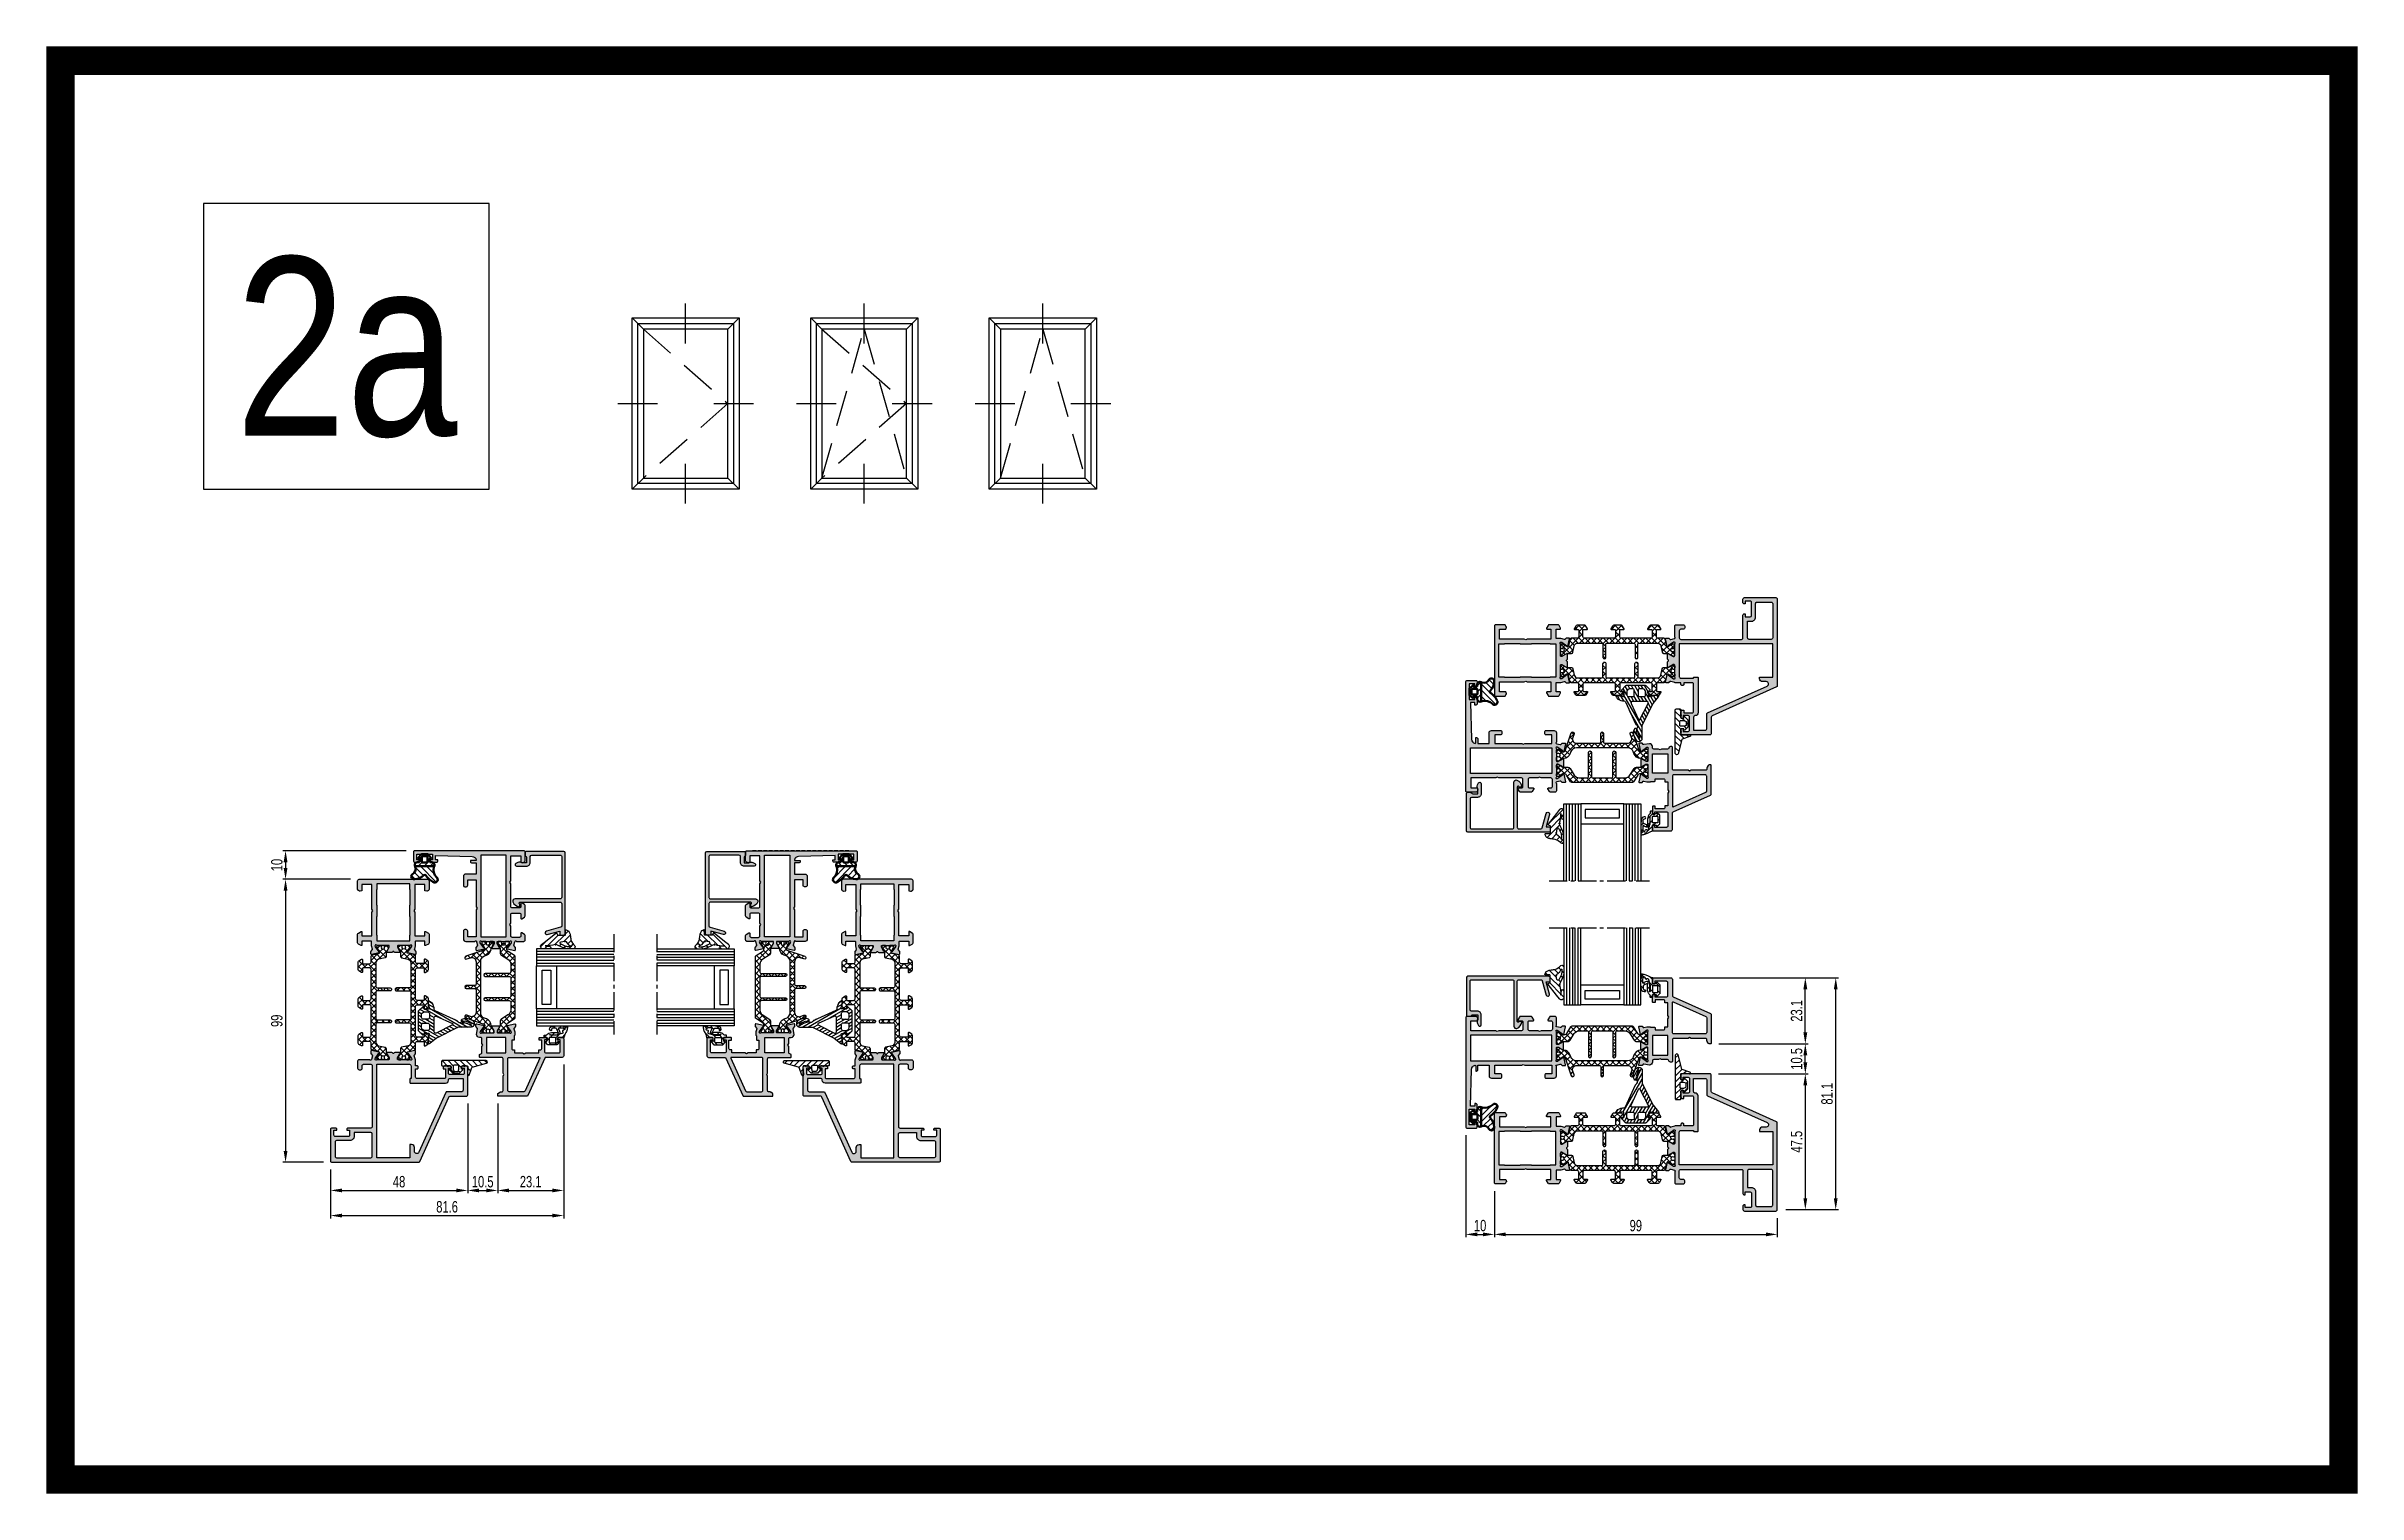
# Model space of a CAD drawing. Header units: millimetres. Extents: x -158 to 6343, y 4572 to 7765.
# Drawn here: x 532 to 1341, y 5355 to 5862 of the extents above; entities that cross this region are included whole.
import ezdxf
from ezdxf.enums import TextEntityAlignment as Align

# ---------------------------------------------------------------- set-up
doc = ezdxf.new("R2010")
doc.units = ezdxf.units.MM
doc.header["$LTSCALE"] = 0.2
doc.linetypes.add('CENTER', pattern=[50.8, 31.75, -6.35, 6.35, -6.35])
doc.linetypes.add('DASHED2', pattern=[9.525, 6.35, -3.175])
doc.layers.add('AM_VIS', color=7, linetype='Continuous', lineweight=50)
for name, color, linetype in [('REYNAERS', 7, 'Continuous'), ('RI-DIMENSION', 7, 'Continuous'), ('RI-FILLING', 7, 'Continuous'), ('RI-GASKET', 7, 'Continuous'), ('RI-HATCH-I', 4, 'Continuous'), ('RI-HATCH-P', 7, 'Continuous'), ('RI-HATCH-PI', 4, 'Continuous'), ('RI-LAYOUT', 7, 'Continuous'), ('RI-OTHERS', 7, 'CENTER'), ('RI-PROFILE', 7, 'Continuous'), ('RI-TEXT-TECHN', 7, 'Continuous')]:
    doc.layers.add(name, color=color, linetype=linetype)
doc.styles.add('T6', font='arial.ttf', dxfattribs={"width": 0.8, "height": 3.5})
doc.styles.add('T7', font='arial.ttf', dxfattribs={"width": 0.7})
doc.dimstyles.new('SCHAAL1OP1', dxfattribs={"dimscale": 0, "dimtxt": 2, "dimasz": 2, "dimexe": 0.5, "dimexo": 1.5, "dimgap": 0.5, "dimtad": 1, "dimdec": 1, "dimzin": 9, "dimdsep": 46, "dimtxsty": 'T7', "dimcen": 2.5, "dimclrd": 256, "dimclre": 256, "dimclrt": 256, "dimadec": 1, "dimazin": 2, "dimtfac": 1, "dimtdec": 1, "dimtmove": 0, "dimatfit": 3, "dimfxl": 1, "dimtolj": 1, "dimtzin": 9, "dimlwd": -1, "dimlwe": -1, "dimarcsym": 0})

msp = doc.modelspace()

# ---------------------------------------------------------------- blocks, each defined once
blk = doc.blocks.new('info-assembly-nr')
at = {"layer": 'RI-LAYOUT'}
blk.add_lwpolyline([(0, 0), (4, 0), (4, 4), (0, 4)], close=True, dxfattribs=at)
at = {"layer": 'RI-TEXT-TECHN', "style": 'T6', "width": 0.8}
blk.add_attdef('ASSEMBLY-NR', text='', height=2.5, dxfattribs=at).set_placement((2, 2), align=Align.MIDDLE_CENTER)
blk = doc.blocks.new('0809125v2')
at = {"layer": 'RI-HATCH-I'}
h = blk.add_hatch(dxfattribs=at)
h.set_pattern_fill('_USER', color=256, scale=1.5, angle=45, style=0, pattern_type=0)
h.set_pattern_definition([(45, (-188.5701, -265.9912), (-1.06066, 1.06066), [])])
edge = h.paths.add_edge_path(flags=0)
edge.add_arc((-3.27, -1.51), 6.99, 13.12763, 14.88324)
edge.add_arc((-1.25, -0.97), 4.91, 14.76697, 27.32736)
edge.add_arc((2.66, 1.05), 0.499, 27.69323, 47.72163)
edge.add_arc((2.66, 1.05), 0.501, 47.72163, 67.91622)
edge.add_line((2.85, 1.51), (2.18, 1.79))
edge.add_arc((2.1, 1.6), 0.2, 68.32784, 96.1665)
edge.add_arc((2.1, 1.6), 0.201, 96.13863, 123.84179)
edge.add_arc((2.1, 1.6), 0.199, 123.53355, 151.79439)
edge.add_arc((2.1, 1.6), 0.199, 151.82633, 180.02396)
edge.add_line((1.9, 1.6), (1.9, 1.14))
edge.add_line((1.9, 1.14), (1.9, 0.2))
edge.add_ellipse((1.7, 0.2), major_axis=(-0.2, 0), ratio=1, start_angle=134.9996, end_angle=179.99908, ccw=False)
edge.add_ellipse((1.7, 0.2), major_axis=(-0.2, 0), ratio=1, start_angle=90.00092, end_angle=135.0004, ccw=False)
edge.add_line((1.7, 0), (-0.79, 0))
edge.add_ellipse((-0.79, 0.15), major_axis=(0, 0.15), ratio=1, start_angle=110.99402, end_angle=180, ccw=False)
edge.add_line((-0.93, 0.1), (-1.14, 0.62))
edge.add_arc((-1.32, 0.55), 0.2, 20.99402, 134.18067)
edge.add_line((-1.46, 0.69), (-5.16, -2.23))
edge.add_line((-5.16, -2.23), (-6.54, -3.33))
edge.add_arc((-6, -3.96), 0.835, 129.98445, 271.57536)
edge.add_line((-5.98, -4.8), (-3.6, -4.8))
edge.add_arc((-3.61, -4.4), 0.4, 271.58318, 442.03388)
edge.add_line((-3.56, -4), (-5.18, -3.73))
edge.add_arc((-4.73, 6.6), 10.34, 267.49207, 286.75252)
edge.add_ellipse((-1.62, -4.88), major_axis=(-1.58, 0), ratio=1, start_angle=230.57354, end_angle=274.69195, ccw=False)
edge.add_line((-0.62, -3.65), (0.84, -4.3))
edge.add_arc((3.98, 2.08), 7.11, 243.76494, 255.41011)
edge.add_line((2.19, -4.8), (4.57, -4.8))
edge.add_arc((4.57, -4.1), 0.7, 270.01407, 393.27731)
edge.add_ellipse((7.45, -0.75), major_axis=(0, 3.76), ratio=1, start_angle=104.05137, end_angle=142.2209, ccw=False)
edge.add_arc((-60.46, -10.59), 64.88, 7.90903, 9.45682)
edge = h.paths.add_edge_path(flags=0)
edge.add_line((0.32, -2.31), (1.59, -2.13))
edge.add_ellipse((1.66, -2.63), major_axis=(-0.502, 0), ratio=1, start_angle=224.72012, end_angle=277.76879, ccw=False)
edge.add_line((2.02, -2.28), (2.99, -3.36))
edge.add_arc((5.17, -0.88), 3.31, 228.61377, 246.3421)
edge.add_ellipse((3.81, -4), major_axis=(0, 0.1), ratio=1, start_angle=180, end_angle=336.3421, ccw=False)
edge.add_line((3.81, -4.1), (2.64, -4.1))
edge.add_ellipse((3.45, 1), major_axis=(-5.16, 0), ratio=1, start_angle=73.68332, end_angle=80.91577, ccw=False)
edge.add_line((2, -3.95), (0.11, -3.08))
edge.add_ellipse((0.43, -2.75), major_axis=(-0.454, 0), ratio=1, start_angle=-77.04539, end_angle=45.92602, ccw=False)
at = {"layer": 'AM_VIS', "color": 251}
for p, q in [((-1.49, -3.3), (-1.75, -3.3)), ((1.73, -2.13), (1.59, -2.13))]:
    blk.add_line(p, q, dxfattribs=at)
at = {"layer": 'RI-GASKET'}
for points in [[(1.9, 0.2), (1.9, 1.14), (1.9, 1.6, -0.12366), (1.92, 1.7, -0.12394), (1.99, 1.77, -0.12147), (2.08, 1.8, -0.12207), (2.18, 1.79), (2.85, 1.51, -0.088344), (3, 1.42, -0.087614), (3.11, 1.28, -0.05486), (3.49, 0.28, -0.00766), (3.54, 0.07, -0.006754), (3.81, -1.66, 0.168103), (5.15, -3.72, -0.596494), (4.57, -4.8), (2.19, -4.8, -0.050855), (0.84, -4.3), (-0.62, -3.65, 0.194917), (-1.75, -3.3, -0.084238), (-5.18, -3.73), (-3.56, -4, -0.919956), (-3.6, -4.8), (-5.98, -4.8, -0.710603), (-6.54, -3.33), (-5.16, -2.23), (-1.46, 0.69, -0.538369), (-1.14, 0.62), (-0.93, 0.1, 0.310537), (-0.79, 0), (1.7, 0, 0.19891), (1.84, 0.06, 0.19891)], [(2.02, -2.28), (2.99, -3.36, 0.077509), (3.85, -3.91, -0.812259), (3.81, -4.1), (2.64, -4.1, -0.031568), (2, -3.95), (0.11, -3.08, -0.594769), (0.32, -2.31), (1.59, -2.13, -0.235693)]]:
    blk.add_lwpolyline(points, format="xyb", close=True, dxfattribs=at)
blk = doc.blocks.new('1808204v4')
at = {"layer": 'RI-HATCH-I'}
h = blk.add_hatch(dxfattribs=at)
h.set_pattern_fill('_USER', color=256, scale=1.5, angle=45, pattern_type=0)
h.set_pattern_definition([(45, (5e-12, -0.0402), (-1.06066, 1.06066), [])])
h.paths.add_polyline_path([(1.87, 4.6, -0.087704), (1.92, 4.45, 0.177793), (1.99, 4.33, 0.014426), (2.11, 4.25, -0.117211), (2.16, 4.2, -0.391209), (2.15, 4.09, -0.149412), (2.04, 4.06, -0.133911), (1.92, 4.09), (1.77, 4.18, 0.16407), (1.6, 4.24), (-0.3, 4.24, 0.207909), (-1.99, 3.5, -0.176327), (-2.31, 3.38), (-2.7, 3.38, 0.414214), (-2.9, 3.18), (-2.9, 2.78, 0.414214), (-2.7, 2.58), (-2.05, 2.58, -0.414214), (-1.95, 2.48), (-1.95, 1.28, -0.414214), (-2.05, 1.18), (-2.3, 1.18, 0.63707), (-2.41, 0.93), (-1.67, 0.05, 0.221695), (-1.52, -0.02), (1.52, -0.02, 0.221695), (1.67, 0.05), (2.41, 0.93, 0.63707), (2.3, 1.18), (2.05, 1.18, -0.414214), (1.95, 1.28), (1.95, 2.48, -0.414214), (2.05, 2.58), (3.85, 2.58, 0.251998), (4.08, 2.76, -0.009783), (4.39, 3.54, -0.012498), (4.88, 4.61, 0.087136), (5.26, 5.96, -0.039888), (5.33, 6.26, 0.155596), (5.32, 6.46, 0.255227), (5.17, 6.58), (5, 6.58, 0.220126), (4.82, 6.46, -0.059282), (4.73, 6.34, -0.194696), (4.52, 6.22, -0.119377), (4.16, 6.24, -0.054192), (3.94, 6.34, 0.022832), (3.66, 6.51, 0.086161), (3.52, 6.57, 0.034247), (3.24, 6.58), (1.2, 6.58, 0.016757), (0.52, 6.51, 0.028883), (-0.3, 6.36, 0.192219), (-0.86, 5.88, 0.222141), (-0.93, 5.13, 0.805421), (-0.28, 5.24), (-0.28, 5.4, -0.362875), (-0.04, 5.7, -0.049392), (1.09, 5.86, -0.098515), (1.19, 5.85, -0.196247), (1.32, 5.74, -0.002495), (1.43, 5.53, -0.035566)])
h.paths.add_polyline_path([(2.12, 5.75, -0.097728), (2.1, 5.82, -0.220538), (2.11, 5.88, -0.359626), (2.29, 5.91, 0.122514), (2.34, 5.89, -0.011046), (3.24, 5.9, -0.011443), (3.62, 5.88, -0.120776), (3.93, 5.79, -0.051025), (4.15, 5.64, 0.089507), (4.21, 5.6, -0.170147), (4.3, 5.54), (4.31, 5.53, -0.330052), (4.3, 5.37, -0.248624), (4.19, 5.28, 0.008797), (3.71, 5.09, 0.22449), (3.5, 4.79, 0.23209), (3.58, 4.51, -0.256002), (3.67, 4.24, -0.265239), (3.45, 3.98, -0.042169), (3.32, 3.95), (2.4, 3.71, 0.104695), (2.52, 3.77, 0.104289), (2.66, 4.03, 0.145726), (2.63, 4.65, 0.062608)], flags=16)
h.paths.add_polyline_path([(1.15, 2.38), (1.15, 0.88, -0.414214), (0.95, 0.68), (-0.95, 0.68, -0.414214), (-1.15, 0.88), (-1.15, 2.38, -0.414214), (-0.95, 2.58), (0.95, 2.58, -0.414214)], flags=16)
at = {"layer": 'RI-GASKET'}
for points in [[(-2.41, 0.93, -0.63707), (-2.3, 1.18), (-2.05, 1.18, 0.414214), (-1.95, 1.28), (-1.95, 2.48, 0.414214), (-2.05, 2.58), (-2.7, 2.58, -0.414214), (-2.9, 2.78), (-2.9, 3.18, -0.414214), (-2.7, 3.38), (-2.31, 3.38, 0.176327), (-1.99, 3.5, -0.207909), (-0.3, 4.24), (1.6, 4.24, -0.16407), (1.77, 4.18), (1.92, 4.09, 0.133911), (2.04, 4.06, 0.149412), (2.15, 4.09, 0.302776), (2.17, 4.18, 0.156156), (2.11, 4.25, -0.014426), (1.99, 4.33, -0.177793), (1.92, 4.45, 0.087704), (1.87, 4.6, 0.035566), (1.43, 5.53, 0.0025), (1.32, 5.74, 0.195686), (1.19, 5.85, 0.082311), (1.1, 5.86, 0.050141), (-0.04, 5.7, 0.349731), (-0.28, 5.42), (-0.28, 5.24, -0.805421), (-0.93, 5.13, -0.222141), (-0.86, 5.88, -0.192219), (-0.3, 6.36, -0.028883), (0.52, 6.51, -0.016757), (1.2, 6.58), (3.24, 6.58, -0.034247), (3.52, 6.57, -0.086161), (3.66, 6.51, -0.022832), (3.94, 6.34, 0.054192), (4.16, 6.24, 0.119377), (4.52, 6.22, 0.194696), (4.73, 6.34, 0.059282), (4.82, 6.46, -0.220126), (5, 6.58), (5.17, 6.58, -0.255227), (5.32, 6.46, -0.155596), (5.33, 6.26, 0.039888), (5.26, 5.96, -0.087136), (4.88, 4.61, 0.012498), (4.39, 3.54, 0.009783), (4.08, 2.76, -0.251998), (3.85, 2.58), (2.05, 2.58, 0.414214), (1.95, 2.48), (1.95, 1.28, 0.414214), (2.05, 1.18), (2.3, 1.18, -0.63707), (2.41, 0.93), (1.67, 0.05, -0.221695), (1.52, -0.02), (-1.52, -0.02, -0.221695), (-1.67, 0.05)], [(0.95, 2.58), (-0.95, 2.58, 0.414214), (-1.15, 2.38), (-1.15, 0.88, 0.414214), (-0.95, 0.68), (0.95, 0.68, 0.414214), (1.15, 0.88), (1.15, 2.38, 0.414214)]]:
    blk.add_lwpolyline(points, format="xyb", close=True, dxfattribs=at)
blk.add_lwpolyline([(2.38, 3.7, 0.127497), (2.52, 3.77, 0.104289), (2.66, 4.03, 0.145726), (2.63, 4.65, 0.06315), (2.12, 5.76, -0.098233), (2.09, 5.83, -0.185097), (2.11, 5.88, -0.353394), (2.29, 5.91, 0.131219), (2.34, 5.89, -0.011046), (3.24, 5.9, -0.011443), (3.62, 5.88, -0.120776), (3.93, 5.79, -0.051025), (4.15, 5.64, 0.099426), (4.22, 5.6, -0.155917), (4.3, 5.54), (4.31, 5.53, -0.330052), (4.3, 5.37, -0.248624), (4.19, 5.28, 0.008797), (3.71, 5.09, 0.22449), (3.5, 4.79, 0.253728), (3.6, 4.49, -0.231161), (3.67, 4.24, -0.265239), (3.45, 3.98, -0.042169), (3.32, 3.95), (1.32, 3.41, -0.065543), (1.06, 3.38), (-0.81, 3.38, -0.363579), (-1, 3.56, -0.418693), (-0.96, 3.6, -0.075244), (-0.8, 3.59, -0.052208), (-0.72, 3.55, 0.123461), (-0.53, 3.5, 0.059734), (-0.36, 3.52, -0.062315), (-0.24, 3.53), (1.58, 3.53, 0.074218), (1.87, 3.56)], format="xyb", dxfattribs=at)
blk.add_point((4, 2.58), dxfattribs=at)
blk = doc.blocks.new('0000773L')
at = {"layer": 'RI-HATCH-PI'}
h = blk.add_hatch(dxfattribs=at)
h.set_pattern_fill('_U', color=256, scale=1.5, angle=45, style=0, double=1, pattern_type=0)
h.set_pattern_definition([(45, (-101.2278, -306.572), (-1.06066, 1.06066), []), (135, (-101.2278, -306.572), (-1.06066, -1.06066), [])])
edge = h.paths.add_edge_path()
edge.add_line((-4.55, 23.6), (-4.55, 20))
edge.add_line((-4.55, 20), (-4.55, 14.4))
edge.add_arc((-4.05, 14.4), 0.5, 179.99991, 269.99991)
edge.add_line((-4.05, 13.9), (0.45, 13.9))
edge.add_arc((0.45, 13.4), 0.5, -0.00009, 89.99991, ccw=False)
edge.add_arc((0.45, 13.4), 0.5, 269.99991, 359.99991, ccw=False)
edge.add_line((0.45, 12.9), (-4.05, 12.9))
edge.add_arc((-4.05, 12.4), 0.5, 89.99848, 179.99849)
edge.add_line((-4.55, 12.4), (-4.55, 6.03))
edge.add_arc((-3.35, 6.03), 1.2, 179.99849, 257.50009)
edge.add_line((-3.61, 4.86), (-1.34, 4.36))
edge.add_arc((-1.45, 3.87), 0.5, 0.02212, 77.50009, ccw=False)
edge.add_line((-0.95, 3.87), (-0.95, 2.39))
edge.add_arc((-0.65, 2.39), 0.3, 180.00009, 210.00009)
edge.add_line((-0.91, 2.24), (-0.03, 0.71))
edge.add_arc((-0.2, 0.61), 0.2, 0.00009, 30.00009, ccw=False)
edge.add_line((0, 0.61), (0, 0.4))
edge.add_arc((-0.4, 0.4), 0.4, -89.99991, 0.00009, ccw=False)
edge.add_line((-0.4, 0), (-0.98, 0))
edge.add_arc((-0.98, 0.2), 0.2, 259.77791, 270.00009, ccw=False)
edge.add_arc((-2.1, -6), 6.1, 79.77791, 82.59369)
edge.add_arc((-1.27, 0.35), 0.3, 180.00009, 262.59369, ccw=False)
edge.add_line((-1.57, 0.35), (-1.57, 0.46))
edge.add_arc((-2.1, 0.75), 0.6, 331.04506, 568.95511)
edge.add_line((-2.62, 0.46), (-2.62, 0.35))
edge.add_arc((-2.92, 0.35), 0.3, -82.59352, 0.00009, ccw=False)
edge.add_arc((-2.1, -6), 6.1, 97.40648, 100.22227)
edge.add_arc((-3.22, 0.2), 0.2, 270.00009, 280.22227, ccw=False)
edge.add_line((-3.22, 0), (-3.8, 0))
edge.add_arc((-3.8, 0.4), 0.4, 180.00009, 270.00009, ccw=False)
edge.add_line((-4.2, 0.4), (-4.2, 0.61))
edge.add_arc((-4, 0.61), 0.2, 150.00009, 180.00009, ccw=False)
edge.add_line((-4.17, 0.71), (-3.29, 2.24))
edge.add_arc((-3.55, 2.39), 0.3, 330.00009, 360.00009)
edge.add_line((-3.25, 2.39), (-3.25, 2.49))
edge.add_arc((-3.55, 2.49), 0.3, 0.1146, 77.50009)
edge.add_line((-3.49, 2.79), (-5.86, 3.31))
edge.add_arc((-5.75, 3.8), 0.5, 180.00009, 257.50009, ccw=False)
edge.add_line((-6.25, 3.8), (-6.25, 5.9))
edge.add_arc((-6.75, 5.9), 0.5, 359.97393, 449.97393)
edge.add_line((-6.75, 6.4), (-9.05, 6.4))
edge.add_arc((-9.05, 6.2), 0.2, 90.00009, 180.00009)
edge.add_line((-9.25, 6.2), (-9.25, 5))
edge.add_arc((-9.45, 5), 0.2, -119.99991, 0.00009, ccw=False)
edge.add_line((-9.55, 4.83), (-10.5, 5.38))
edge.add_arc((-10.25, 5.81), 0.5, 180.00009, 240.00009, ccw=False)
edge.add_line((-10.75, 5.81), (-10.75, 8.49))
edge.add_arc((-10.25, 8.49), 0.5, 120.00009, 180.00009, ccw=False)
edge.add_line((-10.5, 8.92), (-9.55, 9.47))
edge.add_arc((-9.45, 9.3), 0.2, 0.00009, 120.00009, ccw=False)
edge.add_line((-9.25, 9.3), (-9.25, 8.1))
edge.add_arc((-9.05, 8.1), 0.2, 180.00009, 270.00009)
edge.add_line((-9.05, 7.9), (-6.75, 7.9))
edge.add_arc((-6.75, 8.4), 0.5, 270.00009, 360.00009)
edge.add_line((-6.25, 8.4), (-6.25, 18.75))
edge.add_arc((-6.75, 18.75), 0.5, 0.00009, 90.00009)
edge.add_line((-6.75, 19.25), (-9.05, 19.25))
edge.add_arc((-9.05, 19.05), 0.2, 90.00009, 180.00009)
edge.add_line((-9.25, 19.05), (-9.25, 17.85))
edge.add_arc((-9.45, 17.85), 0.2, -119.99991, 0.00009, ccw=False)
edge.add_line((-9.55, 17.68), (-10.5, 18.23))
edge.add_arc((-10.25, 18.66), 0.5, 180.00009, 240.00009, ccw=False)
edge.add_line((-10.75, 18.66), (-10.75, 20))
edge.add_line((-10.75, 20), (-10.75, 21.34))
edge.add_arc((-10.25, 21.34), 0.5, 119.99991, 179.99991, ccw=False)
edge.add_line((-10.5, 21.77), (-9.55, 22.32))
edge.add_arc((-9.45, 22.15), 0.2, -0.00009, 119.99991, ccw=False)
edge.add_line((-9.25, 22.15), (-9.25, 20.95))
edge.add_arc((-9.05, 20.95), 0.2, 179.99991, 269.99991)
edge.add_line((-9.05, 20.75), (-6.75, 20.75))
edge.add_arc((-6.75, 21.25), 0.5, 269.99991, 359.99991)
edge.add_line((-6.25, 21.25), (-6.25, 31.6))
edge.add_arc((-6.75, 31.6), 0.5, 359.99991, 449.99991)
edge.add_line((-6.75, 32.1), (-9.05, 32.1))
edge.add_arc((-9.05, 31.9), 0.2, 89.99991, 179.99991)
edge.add_line((-9.25, 31.9), (-9.25, 30.7))
edge.add_arc((-9.45, 30.7), 0.2, 239.99991, 359.99991, ccw=False)
edge.add_line((-9.55, 30.53), (-10.5, 31.08))
edge.add_arc((-10.25, 31.51), 0.5, 179.99991, 239.99991, ccw=False)
edge.add_line((-10.75, 31.51), (-10.75, 34.19))
edge.add_arc((-10.25, 34.19), 0.5, 119.99991, 179.99991, ccw=False)
edge.add_line((-10.5, 34.62), (-9.55, 35.17))
edge.add_arc((-9.45, 35), 0.2, -0.00009, 119.99991, ccw=False)
edge.add_line((-9.25, 35), (-9.25, 33.8))
edge.add_arc((-9.05, 33.8), 0.2, 179.99991, 269.99991)
edge.add_line((-9.05, 33.6), (-6.75, 33.6))
edge.add_arc((-6.75, 34.1), 0.5, 269.99993, 359.99993)
edge.add_line((-6.25, 34.1), (-6.25, 36.2))
edge.add_arc((-5.75, 36.2), 0.5, 102.49991, 179.99991, ccw=False)
edge.add_line((-5.86, 36.69), (-3.49, 37.21))
edge.add_arc((-3.55, 37.51), 0.3, 282.49991, 359.8854)
edge.add_line((-3.25, 37.51), (-3.25, 37.61))
edge.add_arc((-3.55, 37.61), 0.3, 359.99991, 389.99991)
edge.add_line((-3.29, 37.76), (-4.17, 39.29))
edge.add_arc((-4, 39.39), 0.2, 179.99991, 209.99991, ccw=False)
edge.add_line((-4.2, 39.39), (-4.2, 39.6))
edge.add_arc((-3.8, 39.6), 0.4, 89.99991, 179.99991, ccw=False)
edge.add_line((-3.8, 40), (-3.22, 40))
edge.add_arc((-3.22, 39.8), 0.2, 79.77773, 89.99991, ccw=False)
edge.add_arc((-2.1, 46), 6.1, 259.77773, 262.59352)
edge.add_arc((-2.92, 39.65), 0.3, -0.00009, 82.59352, ccw=False)
edge.add_line((-2.62, 39.65), (-2.62, 39.54))
edge.add_arc((-2.1, 39.25), 0.6, 151.04489, 388.95494)
edge.add_line((-1.57, 39.54), (-1.57, 39.65))
edge.add_arc((-1.27, 39.65), 0.3, 97.40631, 179.99991, ccw=False)
edge.add_arc((-2.1, 46), 6.1, 277.40631, 280.22209)
edge.add_arc((-0.98, 39.8), 0.2, 89.99991, 100.22209, ccw=False)
edge.add_line((-0.98, 40), (-0.4, 40))
edge.add_arc((-0.4, 39.6), 0.4, -0.00009, 89.99991, ccw=False)
edge.add_line((0, 39.6), (0, 39.39))
edge.add_arc((-0.2, 39.39), 0.2, 329.99991, 359.99991, ccw=False)
edge.add_line((-0.03, 39.29), (-0.91, 37.76))
edge.add_arc((-0.65, 37.61), 0.3, 149.99991, 179.99991)
edge.add_line((-0.95, 37.61), (-0.95, 36.13))
edge.add_arc((-1.45, 36.13), 0.5, 282.49991, 359.98197, ccw=False)
edge.add_line((-1.34, 35.64), (-3.61, 35.14))
edge.add_arc((-3.35, 33.97), 1.2, 102.49991, 180.00097)
edge.add_line((-4.55, 33.97), (-4.55, 25.6))
edge.add_arc((-4.05, 25.6), 0.5, 180.00097, 270.00097)
edge.add_line((-4.05, 25.1), (0.45, 25.1))
edge.add_arc((0.45, 24.6), 0.5, -0.00009, 89.99991, ccw=False)
edge.add_arc((0.45, 24.6), 0.5, 269.99991, 359.99991, ccw=False)
edge.add_line((0.45, 24.1), (-4.05, 24.1))
edge.add_arc((-4.05, 23.6), 0.5, 89.99991, 179.99991)
at = {"layer": 'RI-PROFILE', "transparency": 33554687}
blk.add_lwpolyline([(-4.55, 23.6), (-4.55, 20), (-4.55, 14.4, 0.414214), (-4.05, 13.9), (0.45, 13.9, -0.414214), (0.95, 13.4, -0.414214), (0.45, 12.9), (-4.05, 12.9, 0.414214), (-4.55, 12.4), (-4.55, 6.03, 0.351673), (-3.61, 4.86), (-1.34, 4.36, -0.351557), (-0.95, 3.87), (-0.95, 2.39, 0.131652), (-0.91, 2.24), (-0.03, 0.71, -0.131652), (0, 0.61), (0, 0.4, -0.414214), (-0.4, 0), (-0.98, 0, -0.044632), (-1.02, 0, 0.012287), (-1.31, 0.05, -0.37684), (-1.57, 0.35), (-1.57, 0.46, 1.69614), (-2.62, 0.46), (-2.62, 0.35, -0.37684), (-2.89, 0.05, 0.012287), (-3.18, 0, -0.044632), (-3.22, 0), (-3.8, 0, -0.414214), (-4.2, 0.4), (-4.2, 0.61, -0.131652), (-4.17, 0.71), (-3.29, 2.24, 0.131652), (-3.25, 2.39), (-3.25, 2.49, 0.351104), (-3.49, 2.79), (-5.86, 3.31, -0.351665), (-6.25, 3.8), (-6.25, 5.9, 0.414214), (-6.75, 6.4), (-9.05, 6.4, 0.414214), (-9.25, 6.2), (-9.25, 5, -0.57735), (-9.55, 4.83), (-10.5, 5.38, -0.267949), (-10.75, 5.81), (-10.75, 8.49, -0.267949), (-10.5, 8.92), (-9.55, 9.47, -0.57735), (-9.25, 9.3), (-9.25, 8.1, 0.414214), (-9.05, 7.9), (-6.75, 7.9, 0.414214), (-6.25, 8.4), (-6.25, 18.75, 0.414214), (-6.75, 19.25), (-9.05, 19.25, 0.414214), (-9.25, 19.05), (-9.25, 17.85, -0.57735), (-9.55, 17.68), (-10.5, 18.23, -0.267949), (-10.75, 18.66), (-10.75, 20), (-10.75, 21.34, -0.267949), (-10.5, 21.77), (-9.55, 22.32, -0.57735), (-9.25, 22.15), (-9.25, 20.95, 0.414214), (-9.05, 20.75), (-6.75, 20.75, 0.414214), (-6.25, 21.25), (-6.25, 31.6, 0.414214), (-6.75, 32.1), (-9.05, 32.1, 0.414214), (-9.25, 31.9), (-9.25, 30.7, -0.57735), (-9.55, 30.53), (-10.5, 31.08, -0.267949), (-10.75, 31.51), (-10.75, 34.19, -0.267949), (-10.5, 34.62), (-9.55, 35.17, -0.57735), (-9.25, 35), (-9.25, 33.8, 0.414214), (-9.05, 33.6), (-6.75, 33.6, 0.414214), (-6.25, 34.1), (-6.25, 36.2, -0.351665), (-5.86, 36.69), (-3.49, 37.21, 0.351104), (-3.25, 37.51), (-3.25, 37.61, 0.131652), (-3.29, 37.76), (-4.17, 39.29, -0.131652), (-4.2, 39.39), (-4.2, 39.6, -0.414214), (-3.8, 40), (-3.22, 40, -0.044632), (-3.18, 40, 0.012287), (-2.89, 39.95, -0.37684), (-2.62, 39.65), (-2.62, 39.54, 1.69614), (-1.57, 39.54), (-1.57, 39.65, -0.37684), (-1.31, 39.95, 0.012287), (-1.02, 40, -0.044632), (-0.98, 40), (-0.4, 40, -0.414214), (0, 39.6), (0, 39.39, -0.131652), (-0.03, 39.29), (-0.91, 37.76, 0.131652), (-0.95, 37.61), (-0.95, 36.13, -0.351577), (-1.34, 35.64), (-3.61, 35.14, 0.35167), (-4.55, 33.97), (-4.55, 25.6, 0.414214), (-4.05, 25.1), (0.45, 25.1, -0.414214), (0.95, 24.6, -0.414214), (0.45, 24.1), (-4.05, 24.1, 0.414214)], format="xyb", close=True, dxfattribs=at)
blk = doc.blocks.new('0000773R')
at = {"layer": 'RI-HATCH-PI'}
h = blk.add_hatch(dxfattribs=at)
h.set_pattern_fill('_U', color=256, scale=1.5, angle=225, style=0, double=1, pattern_type=0)
h.set_pattern_definition([(225, (101.2278, 346.5722), (1.06066, -1.06066), []), (315, (101.2278, 346.5722), (1.06066, 1.06066), [])])
edge = h.paths.add_edge_path()
edge.add_line((4.55, 16.4), (4.55, 20))
edge.add_line((4.55, 20), (4.55, 25.6))
edge.add_arc((4.05, 25.6), 0.5, 359.99991, 449.99991)
edge.add_line((4.05, 26.1), (-0.45, 26.1))
edge.add_arc((-0.45, 26.6), 0.5, 179.99991, 269.99991, ccw=False)
edge.add_arc((-0.45, 26.6), 0.5, 89.99991, 179.99991, ccw=False)
edge.add_line((-0.45, 27.1), (4.05, 27.1))
edge.add_arc((4.05, 27.6), 0.5, 269.99848, 359.99849)
edge.add_line((4.55, 27.6), (4.55, 33.97))
edge.add_arc((3.35, 33.97), 1.2, 359.99849, 437.50009)
edge.add_line((3.61, 35.14), (1.34, 35.64))
edge.add_arc((1.45, 36.13), 0.5, 180.02212, 257.50009, ccw=False)
edge.add_line((0.95, 36.13), (0.95, 37.61))
edge.add_arc((0.65, 37.61), 0.3, 0.00009, 30.00009)
edge.add_line((0.91, 37.76), (0.03, 39.29))
edge.add_arc((0.2, 39.39), 0.2, 180.00009, 210.00009, ccw=False)
edge.add_line((0, 39.39), (0, 39.6))
edge.add_arc((0.4, 39.6), 0.4, 90.00009, 180.00009, ccw=False)
edge.add_line((0.4, 40), (0.98, 40))
edge.add_arc((0.98, 39.8), 0.2, 79.77791, 90.00009, ccw=False)
edge.add_arc((2.1, 46), 6.1, 259.77791, 262.59369)
edge.add_arc((1.28, 39.65), 0.3, 0.00009, 82.59369, ccw=False)
edge.add_line((1.58, 39.65), (1.58, 39.54))
edge.add_arc((2.1, 39.25), 0.6, 151.04506, 388.95511)
edge.add_line((2.63, 39.54), (2.63, 39.65))
edge.add_arc((2.93, 39.65), 0.3, 97.40648, 180.00009, ccw=False)
edge.add_arc((2.1, 46), 6.1, 277.40648, 280.22227)
edge.add_arc((3.22, 39.8), 0.2, 90.00009, 100.22227, ccw=False)
edge.add_line((3.22, 40), (3.8, 40))
edge.add_arc((3.8, 39.6), 0.4, 0.00009, 90.00009, ccw=False)
edge.add_line((4.2, 39.6), (4.2, 39.39))
edge.add_arc((4, 39.39), 0.2, -29.99991, 0.00009, ccw=False)
edge.add_line((4.17, 39.29), (3.29, 37.76))
edge.add_arc((3.55, 37.61), 0.3, 150.00009, 180.00009)
edge.add_line((3.25, 37.61), (3.25, 37.51))
edge.add_arc((3.55, 37.51), 0.3, 180.1146, 257.50009)
edge.add_line((3.49, 37.21), (5.86, 36.69))
edge.add_arc((5.75, 36.2), 0.5, 0.00009, 77.50009, ccw=False)
edge.add_line((6.25, 36.2), (6.25, 34.1))
edge.add_arc((6.75, 34.1), 0.5, 179.97393, 269.97393)
edge.add_line((6.75, 33.6), (9.05, 33.6))
edge.add_arc((9.05, 33.8), 0.2, 270.00009, 360.00009)
edge.add_line((9.25, 33.8), (9.25, 35))
edge.add_arc((9.45, 35), 0.2, 60.00009, 180.00009, ccw=False)
edge.add_line((9.55, 35.17), (10.5, 34.62))
edge.add_arc((10.25, 34.19), 0.5, 0.00009, 60.00009, ccw=False)
edge.add_line((10.75, 34.19), (10.75, 31.51))
edge.add_arc((10.25, 31.51), 0.5, -59.99991, 0.00009, ccw=False)
edge.add_line((10.5, 31.08), (9.55, 30.53))
edge.add_arc((9.45, 30.7), 0.2, 180.00009, 300.00009, ccw=False)
edge.add_line((9.25, 30.7), (9.25, 31.9))
edge.add_arc((9.05, 31.9), 0.2, 0.00009, 90.00009)
edge.add_line((9.05, 32.1), (6.75, 32.1))
edge.add_arc((6.75, 31.6), 0.5, 90.00009, 180.00009)
edge.add_line((6.25, 31.6), (6.25, 21.25))
edge.add_arc((6.75, 21.25), 0.5, 180.00009, 270.00009)
edge.add_line((6.75, 20.75), (9.05, 20.75))
edge.add_arc((9.05, 20.95), 0.2, 270.00009, 360.00009)
edge.add_line((9.25, 20.95), (9.25, 22.15))
edge.add_arc((9.45, 22.15), 0.2, 60.00009, 180.00009, ccw=False)
edge.add_line((9.55, 22.32), (10.5, 21.77))
edge.add_arc((10.25, 21.34), 0.5, 0.00009, 60.00009, ccw=False)
edge.add_line((10.75, 21.34), (10.75, 20))
edge.add_line((10.75, 20), (10.75, 18.66))
edge.add_arc((10.25, 18.66), 0.5, 299.99991, 359.99991, ccw=False)
edge.add_line((10.5, 18.23), (9.55, 17.68))
edge.add_arc((9.45, 17.85), 0.2, 179.99991, 299.99991, ccw=False)
edge.add_line((9.25, 17.85), (9.25, 19.05))
edge.add_arc((9.05, 19.05), 0.2, 359.99991, 449.99991)
edge.add_line((9.05, 19.25), (6.75, 19.25))
edge.add_arc((6.75, 18.75), 0.5, 89.99991, 179.99991)
edge.add_line((6.25, 18.75), (6.25, 8.4))
edge.add_arc((6.75, 8.4), 0.5, 179.99991, 269.99991)
edge.add_line((6.75, 7.9), (9.05, 7.9))
edge.add_arc((9.05, 8.1), 0.2, 269.99991, 359.99991)
edge.add_line((9.25, 8.1), (9.25, 9.3))
edge.add_arc((9.45, 9.3), 0.2, 59.99991, 179.99991, ccw=False)
edge.add_line((9.55, 9.47), (10.5, 8.92))
edge.add_arc((10.25, 8.49), 0.5, -0.00009, 59.99991, ccw=False)
edge.add_line((10.75, 8.49), (10.75, 5.81))
edge.add_arc((10.25, 5.81), 0.5, 299.99991, 359.99991, ccw=False)
edge.add_line((10.5, 5.38), (9.55, 4.83))
edge.add_arc((9.45, 5), 0.2, 179.99991, 299.99991, ccw=False)
edge.add_line((9.25, 5), (9.25, 6.2))
edge.add_arc((9.05, 6.2), 0.2, 359.99991, 449.99991)
edge.add_line((9.05, 6.4), (6.75, 6.4))
edge.add_arc((6.75, 5.9), 0.5, 89.99993, 179.99993)
edge.add_line((6.25, 5.9), (6.25, 3.8))
edge.add_arc((5.75, 3.8), 0.5, 282.49991, 359.99991, ccw=False)
edge.add_line((5.86, 3.31), (3.49, 2.79))
edge.add_arc((3.55, 2.49), 0.3, 102.49991, 179.8854)
edge.add_line((3.25, 2.49), (3.25, 2.39))
edge.add_arc((3.55, 2.39), 0.3, 179.99991, 209.99991)
edge.add_line((3.29, 2.24), (4.17, 0.71))
edge.add_arc((4, 0.61), 0.2, -0.00009, 29.99991, ccw=False)
edge.add_line((4.2, 0.61), (4.2, 0.4))
edge.add_arc((3.8, 0.4), 0.4, 269.99991, 359.99991, ccw=False)
edge.add_line((3.8, 0), (3.22, 0))
edge.add_arc((3.22, 0.2), 0.2, 259.77773, 269.99991, ccw=False)
edge.add_arc((2.1, -6), 6.1, 79.77773, 82.59352)
edge.add_arc((2.93, 0.35), 0.3, 179.99991, 262.59352, ccw=False)
edge.add_line((2.63, 0.35), (2.63, 0.46))
edge.add_arc((2.1, 0.75), 0.6, 331.04489, 568.95494)
edge.add_line((1.58, 0.46), (1.58, 0.35))
edge.add_arc((1.28, 0.35), 0.3, 277.40631, 359.99991, ccw=False)
edge.add_arc((2.1, -6), 6.1, 97.40631, 100.22209)
edge.add_arc((0.98, 0.2), 0.2, 269.99991, 280.22209, ccw=False)
edge.add_line((0.98, 0), (0.4, 0))
edge.add_arc((0.4, 0.4), 0.4, 179.99991, 269.99991, ccw=False)
edge.add_line((0, 0.4), (0, 0.61))
edge.add_arc((0.2, 0.61), 0.2, 149.99991, 179.99991, ccw=False)
edge.add_line((0.03, 0.71), (0.91, 2.24))
edge.add_arc((0.65, 2.39), 0.3, 329.99991, 359.99991)
edge.add_line((0.95, 2.39), (0.95, 3.87))
edge.add_arc((1.45, 3.87), 0.5, 102.49991, 179.98197, ccw=False)
edge.add_line((1.34, 4.36), (3.61, 4.86))
edge.add_arc((3.35, 6.03), 1.2, 282.49991, 360.00097)
edge.add_line((4.55, 6.03), (4.55, 14.4))
edge.add_arc((4.05, 14.4), 0.5, 0.00097, 90.00097)
edge.add_line((4.05, 14.9), (-0.45, 14.9))
edge.add_arc((-0.45, 15.4), 0.5, 179.99991, 269.99991, ccw=False)
edge.add_arc((-0.45, 15.4), 0.5, 89.99991, 179.99991, ccw=False)
edge.add_line((-0.45, 15.9), (4.05, 15.9))
edge.add_arc((4.05, 16.4), 0.5, 269.99991, 359.99991)
at = {"layer": 'RI-PROFILE', "transparency": 33554687}
blk.add_lwpolyline([(4.55, 16.4), (4.55, 20), (4.55, 25.6, 0.414214), (4.05, 26.1), (-0.45, 26.1, -0.414214), (-0.95, 26.6, -0.414214), (-0.45, 27.1), (4.05, 27.1, 0.414214), (4.55, 27.6), (4.55, 33.97, 0.351673), (3.61, 35.14), (1.34, 35.64, -0.351557), (0.95, 36.13), (0.95, 37.61, 0.131652), (0.91, 37.76), (0.03, 39.29, -0.131652), (0, 39.39), (0, 39.6, -0.414214), (0.4, 40), (0.98, 40, -0.044632), (1.02, 40, 0.012287), (1.31, 39.95, -0.37684), (1.58, 39.65), (1.58, 39.54, 1.69614), (2.63, 39.54), (2.63, 39.65, -0.37684), (2.89, 39.95, 0.012287), (3.18, 40, -0.044632), (3.22, 40), (3.8, 40, -0.414214), (4.2, 39.6), (4.2, 39.39, -0.131652), (4.17, 39.29), (3.29, 37.76, 0.131652), (3.25, 37.61), (3.25, 37.51, 0.351104), (3.49, 37.21), (5.86, 36.69, -0.351665), (6.25, 36.2), (6.25, 34.1, 0.414214), (6.75, 33.6), (9.05, 33.6, 0.414214), (9.25, 33.8), (9.25, 35, -0.57735), (9.55, 35.17), (10.5, 34.62, -0.267949), (10.75, 34.19), (10.75, 31.51, -0.267949), (10.5, 31.08), (9.55, 30.53, -0.57735), (9.25, 30.7), (9.25, 31.9, 0.414214), (9.05, 32.1), (6.75, 32.1, 0.414214), (6.25, 31.6), (6.25, 21.25, 0.414214), (6.75, 20.75), (9.05, 20.75, 0.414214), (9.25, 20.95), (9.25, 22.15, -0.57735), (9.55, 22.32), (10.5, 21.77, -0.267949), (10.75, 21.34), (10.75, 20), (10.75, 18.66, -0.267949), (10.5, 18.23), (9.55, 17.68, -0.57735), (9.25, 17.85), (9.25, 19.05, 0.414214), (9.05, 19.25), (6.75, 19.25, 0.414214), (6.25, 18.75), (6.25, 8.4, 0.414214), (6.75, 7.9), (9.05, 7.9, 0.414214), (9.25, 8.1), (9.25, 9.3, -0.57735), (9.55, 9.47), (10.5, 8.92, -0.267949), (10.75, 8.49), (10.75, 5.81, -0.267949), (10.5, 5.38), (9.55, 4.83, -0.57735), (9.25, 5), (9.25, 6.2, 0.414214), (9.05, 6.4), (6.75, 6.4, 0.414214), (6.25, 5.9), (6.25, 3.8, -0.351665), (5.86, 3.31), (3.49, 2.79, 0.351104), (3.25, 2.49), (3.25, 2.39, 0.131652), (3.29, 2.24), (4.17, 0.71, -0.131652), (4.2, 0.61), (4.2, 0.4, -0.414214), (3.8, 0), (3.22, 0, -0.044632), (3.18, 0, 0.012287), (2.89, 0.05, -0.37684), (2.63, 0.35), (2.63, 0.46, 1.69614), (1.58, 0.46), (1.58, 0.35, -0.37684), (1.31, 0.05, 0.012287), (1.02, 0, -0.044632), (0.98, 0), (0.4, 0, -0.414214), (0, 0.4), (0, 0.61, -0.131652), (0.03, 0.71), (0.91, 2.24, 0.131652), (0.95, 2.39), (0.95, 3.87, -0.351577), (1.34, 4.36), (3.61, 4.86, 0.35167), (4.55, 6.03), (4.55, 14.4, 0.414214), (4.05, 14.9), (-0.45, 14.9, -0.414214), (-0.95, 15.4, -0.414214), (-0.45, 15.9), (4.05, 15.9, 0.414214)], format="xyb", close=True, dxfattribs=at)
blk = doc.blocks.new('4I30136')
at = {"layer": 'RI-PROFILE'}
blk.add_lwpolyline([(1.77, -2.35), (1.59, -2.17, 0.414214), (1.31, -2.17), (1.13, -2.35, -0.198912), (0.77, -2.5), (-0.85, -2.5, -1), (-0.85, -2.1), (-0.03, -0.67, 0.131652), (0, -0.57), (0, -0.2, 0.414214), (-0.2, 0), (-4.44, 0, 0.892534), (-4.99, -0.24), (-4.94, -0.4, 0.083094), (-4.91, -0.46), (-3.62, -2.23, -1.178332), (-3.47, -2.6), (-6.15, -3.19, -0.479656), (-6.39, -3), (-6.39, -2.17, -0.185256), (-6.34, -2.04), (-5.93, -1.58, 0.263193), (-5.89, -1.39), (-6.2, -0.15), (-6.2, 1.3, 0.414214), (-6.4, 1.5), (-9.55, 1.5), (-9.55, 0.1, -0.57735), (-9.85, -0.07), (-10.8, 0.47, -0.267949), (-11.05, 0.91), (-11.05, 3.89, -0.267949), (-10.8, 4.32), (-9.85, 4.87, -0.57735), (-9.55, 4.7), (-9.55, 3.3), (-6.05, 3.3), (-6.05, 11.58), (-5.75, 12.1), (-6.05, 12.62), (-6.05, 21.3), (-9.55, 21.3), (-9.55, 19.09), (-10.22, 18.91, -0.198912), (-10.37, 18.93), (-10.8, 19.17, -0.267949), (-11.05, 19.61), (-11.05, 22.6, -0.414214), (-10.55, 23.1), (13.45, 23.1, -0.414214), (13.95, 22.6), (13.95, 19.61, -0.267949), (13.7, 19.17), (13.27, 18.93, -0.198912), (13.12, 18.91), (12.45, 19.09), (12.45, 21.3), (8.95, 21.3), (8.95, 12.62), (8.65, 12.1), (8.95, 11.58), (8.95, 3.3), (12.45, 3.3), (12.45, 4.7, -0.57735), (12.75, 4.87), (13.7, 4.32, -0.267949), (13.95, 3.89), (13.95, 0.91, -0.267949), (13.7, 0.47), (12.75, -0.07, -0.57735), (12.45, 0.1), (12.45, 1.5), (9.3, 1.5, 0.414214), (9.1, 1.3), (9.1, -0.15), (8.79, -1.39, 0.263193), (8.83, -1.58), (9.24, -2.04, -0.185256), (9.3, -2.17), (9.3, -3, -0.479656), (9.05, -3.19), (6.37, -2.6, -1.178332), (6.52, -2.23), (7.81, -0.46, 0.083094), (7.84, -0.4), (7.89, -0.24, 0.892534), (7.34, 0), (3.1, 0, 0.414214), (2.9, -0.2), (2.9, -0.57, 0.131652), (2.93, -0.67), (3.75, -2.1, -1), (3.75, -2.5), (2.13, -2.5, -0.198912)], format="xyb", close=True, dxfattribs=at)
blk.add_lwpolyline([(-4.45, 10.1), (-4.45, 3.6), (-4.35, 3.6), (-4.35, 1.6), (7.25, 1.6), (7.25, 3.6), (7.35, 3.6), (7.35, 10.1), (7.25, 10.1), (7.25, 14.1), (7.35, 14.1), (7.35, 19.5), (7.25, 19.5), (7.25, 21.5), (-4.35, 21.5), (-4.35, 19.5), (-4.45, 19.5), (-4.45, 14.1), (-4.35, 14.1), (-4.35, 10.1)], close=True, dxfattribs=at)
blk = doc.blocks.new('4E30236')
at = {"layer": 'RI-PROFILE'}
for points in [[(28.44, 36.14, -0.892534), (27.89, 35.9), (23.65, 35.9, -0.414214), (23.45, 36.1), (23.45, 36.47, -0.131652), (23.48, 36.57), (24.3, 38, 1.000004), (24.3, 38.4), (22.68, 38.4, 0.198912), (22.32, 38.25), (22.14, 38.07, -0.414213), (21.86, 38.07), (21.68, 38.25, 0.198912), (21.32, 38.4), (19.7, 38.4, 1), (19.7, 38), (20.52, 36.57, -0.131652), (20.55, 36.47), (20.55, 36.1, -0.414214), (20.35, 35.9), (16.11, 35.9, -0.892534), (15.56, 36.14), (15.61, 36.3, -0.083094), (15.64, 36.36), (16.93, 38.13, 1.178332), (17.08, 38.5), (14.4, 39.09, 0.479656), (14.15, 38.9), (14.15, 38.07, 0.185256), (14.21, 37.94), (14.62, 37.48, -0.247811), (14.66, 37.3), (14.34, 35.98, -0.676473), (13.79, 35.9), (10, 35.9, 0.414214), (9.5, 35.4), (9.5, 32.9, 0.414214), (10, 32.4), (10.6, 32.4, 0.414214), (11.1, 32.9), (11.1, 33.8, -0.414214), (11.6, 34.3), (14.1, 34.3, -0.414214), (14.6, 33.8), (14.6, 12.5, -0.414214), (14.1, 12), (7.9, 12), (6.1, 12, 0.414214), (5.7, 11.6), (5.7, 11.2), (6.7, 11.2), (6.7, 9.5, -0.414214), (6.2, 9), (1.7, 9, -0.414214), (1.2, 9.5), (1.2, 11.2), (2.2, 11.2), (2.2, 11.6, 0.414214), (1.8, 12), (0.5, 12, 0.414214), (0, 11.5), (0, 0.5, 0.414214), (0.5, 0), (30.78, 0, 0.295071), (31.23, 0.29), (41.37, 22.81, -0.295071), (41.82, 23.1), (47.5, 23.1, 0.414214), (48, 23.6), (48, 33.2, 0.414214), (47.5, 33.7), (46.2, 33.7, 0.414214), (45.8, 33.3), (45.8, 32.9), (46.8, 32.9), (46.8, 31.2, -0.414214), (46.3, 30.7), (41.8, 30.7, -0.414214), (41.3, 31.2), (41.3, 32.9), (42.3, 32.9), (42.3, 33.3, 0.414214), (41.9, 33.7), (39.9, 33.7, 0.414214), (39.4, 33.2), (39.4, 32.7), (40.3, 32.7), (40.3, 29.8, -0.414214), (39.8, 29.3), (30.3, 29.3, -0.414214), (29.8, 29.8), (29.8, 32.7), (30.4, 32.7, 0.414214), (30.7, 33), (30.7, 33.4, 0.414214), (30.4, 33.7), (29.8, 33.7), (29.8, 35.9), (29.72, 35.9), (29.3, 37.29, -0.263193), (29.34, 37.48), (29.75, 37.94, 0.185256), (29.8, 38.07), (29.8, 38.9, 0.479656), (29.56, 39.09), (26.88, 38.5, 1.292773), (27.05, 38.15), (28.36, 36.36, -0.083094), (28.39, 36.3)], [(27.8, 29.1), (27.8, 27.9, 0.414214), (28, 27.7), (40.3, 27.7, 0.414214), (41.3, 28.7), (41.3, 28.8, -0.414214), (41.8, 29.3), (46.4, 29.3), (46.4, 25.2, -0.414214), (45.9, 24.7), (40.79, 24.7, 0.295071), (40.33, 24.41), (30.93, 3.52, -0.808046), (29.4, 3.85), (29.4, 5.2, 0.414214), (28.4, 6.2), (27.8, 6.2), (27.8, 1.6), (16.2, 1.6), (16.2, 34.3), (27.7, 34.3, -0.414214), (28.2, 33.8), (28.2, 29.3), (28, 29.3, 0.414214)], [(8.3, 9.1, -0.414214), (6.8, 7.6), (2.1, 7.6, 0.414214), (1.6, 7.1), (1.6, 2.1, 0.414214), (2.1, 1.6), (14.1, 1.6, 0.414214), (14.6, 2.1), (14.6, 9.9, 0.414214), (14.1, 10.4), (8.3, 10.4)]]:
    blk.add_lwpolyline(points, format="xyb", close=True, dxfattribs=at)
blk = doc.blocks.new('4030236B')
for name, p in [('4I30136', (20.55, 75.9)), ('0000773L', (20.45, 35.89)), ('4E30236', (0, 0))]:
    blk.add_blockref(name, p)
at = {"xscale": -1, "rotation": 180}
blk.add_blockref('0000773R', (23.55, 75.9), dxfattribs=at)
blk = doc.blocks.new('4030236 NL')
at = {"layer": 'REYNAERS'}
h = blk.add_hatch(color=256, dxfattribs=at)
h.dxf.hatch_style = 1
edge = h.paths.add_edge_path()
edge.add_arc((18.65, 36.05), 0.3, -150, 17, ccw=False)
edge.add_line((18.39, 35.9), (14.15, 35.9))
edge.add_arc((14.15, 36.1), 0.2, 180, 270, ccw=False)
edge.add_line((13.95, 36.1), (13.95, 36.47))
edge.add_arc((14.15, 36.47), 0.2, 150, 180, ccw=False)
edge.add_line((13.98, 36.57), (14.8, 38))
edge.add_arc((14.8, 38.2), 0.2, 269.99951, 450)
edge.add_line((14.8, 38.4), (13.18, 38.4))
edge.add_arc((13.18, 37.9), 0.5, 90, 134.99998)
edge.add_line((12.82, 38.25), (12.64, 38.07))
edge.add_arc((12.5, 38.21), 0.2, 225, 314.99998, ccw=False)
edge.add_line((12.36, 38.07), (12.18, 38.25))
edge.add_arc((11.82, 37.9), 0.5, 45, 90)
edge.add_line((11.82, 38.4), (10.2, 38.4))
edge.add_arc((10.2, 38.2), 0.2, 90, 270)
edge.add_line((10.2, 38), (11.02, 36.57))
edge.add_arc((10.85, 36.47), 0.2, 0, 30, ccw=False)
edge.add_line((11.05, 36.47), (11.05, 36.1))
edge.add_arc((10.85, 36.1), 0.2, -90, 0, ccw=False)
edge.add_line((10.85, 35.9), (6.61, 35.9))
edge.add_arc((6.35, 36.05), 0.3, 163, 330, ccw=False)
edge.add_line((6.06, 36.14), (6.11, 36.3))
edge.add_arc((6.3, 36.24), 0.2, 144, 163, ccw=False)
edge.add_line((6.14, 36.36), (7.43, 38.13))
edge.add_arc((7.53, 38.3), 0.2, 238.77942, 437.5)
edge.add_line((7.58, 38.5), (4.9, 39.09))
edge.add_arc((4.85, 38.9), 0.2, 77.5, 180)
edge.add_line((4.65, 38.9), (4.65, 38.07))
edge.add_arc((4.85, 38.07), 0.2, 180, 221.98169)
edge.add_line((4.71, 37.94), (5.12, 37.48))
edge.add_arc((4.97, 37.35), 0.2, -13.69081, 41.98169, ccw=False)
edge.add_line((5.16, 37.3), (4.84, 35.98))
edge.add_arc((4.55, 36.05), 0.3, 210, 346.30919, ccw=False)
edge.add_line((4.29, 35.9), (0.5, 35.9))
edge.add_arc((0.5, 35.4), 0.5, 90, 180)
edge.add_line((0, 35.4), (0, 32.9))
edge.add_arc((0.5, 32.9), 0.5, 180, 270)
edge.add_line((0.5, 32.4), (1.1, 32.4))
edge.add_arc((1.1, 32.9), 0.5, 270, 360)
edge.add_line((1.6, 32.9), (1.6, 33.8))
edge.add_arc((2.1, 33.8), 0.5, 90, 180, ccw=False)
edge.add_line((2.1, 34.3), (4.6, 34.3))
edge.add_arc((4.6, 33.8), 0.5, 0, 90, ccw=False)
edge.add_line((5.1, 33.8), (5.1, 12.5))
edge.add_arc((4.6, 12.5), 0.5, -90, 0, ccw=False)
edge.add_line((4.6, 12), (-1.6, 12))
edge.add_line((-1.6, 12), (-3.4, 12))
edge.add_arc((-3.4, 11.6), 0.4, 90, 180)
edge.add_line((-3.8, 11.6), (-3.8, 11.2))
edge.add_line((-3.8, 11.2), (-2.8, 11.2))
edge.add_line((-2.8, 11.2), (-2.8, 9.5))
edge.add_arc((-3.3, 9.5), 0.5, 270, 360, ccw=False)
edge.add_line((-3.3, 9), (-7.8, 9))
edge.add_arc((-7.8, 9.5), 0.5, 180, 270, ccw=False)
edge.add_line((-8.3, 9.5), (-8.3, 11.2))
edge.add_line((-8.3, 11.2), (-7.3, 11.2))
edge.add_line((-7.3, 11.2), (-7.3, 11.6))
edge.add_arc((-7.7, 11.6), 0.4, 0, 90)
edge.add_line((-7.7, 12), (-9, 12))
edge.add_arc((-9, 11.5), 0.5, 90, 180)
edge.add_line((-9.5, 11.5), (-9.5, 0.5))
edge.add_arc((-9, 0.5), 0.5, 180, 270)
edge.add_line((-9, 0), (21.28, 0))
edge.add_arc((21.28, 0.5), 0.5, 270, 335.75926)
edge.add_line((21.73, 0.29), (31.87, 22.8))
edge.add_arc((32.32, 22.6), 0.5, 90, 155.75926, ccw=False)
edge.add_line((32.32, 23.1), (38, 23.1))
edge.add_arc((38, 23.6), 0.5, 270, 360)
edge.add_line((38.5, 23.6), (38.5, 33.2))
edge.add_arc((38, 33.2), 0.5, 0, 90)
edge.add_line((38, 33.7), (36.7, 33.7))
edge.add_arc((36.7, 33.3), 0.4, 90, 180)
edge.add_line((36.3, 33.3), (36.3, 32.9))
edge.add_line((36.3, 32.9), (37.3, 32.9))
edge.add_line((37.3, 32.9), (37.3, 31.2))
edge.add_arc((36.8, 31.2), 0.5, -90, 0, ccw=False)
edge.add_line((36.8, 30.7), (32.3, 30.7))
edge.add_arc((32.3, 31.2), 0.5, 180, 270, ccw=False)
edge.add_line((31.8, 31.2), (31.8, 32.9))
edge.add_line((31.8, 32.9), (32.8, 32.9))
edge.add_line((32.8, 32.9), (32.8, 33.3))
edge.add_arc((32.4, 33.3), 0.4, 0, 90)
edge.add_line((32.4, 33.7), (30.4, 33.7))
edge.add_arc((30.4, 33.2), 0.5, 90, 180)
edge.add_line((29.9, 33.2), (29.9, 32.7))
edge.add_line((29.9, 32.7), (30.8, 32.7))
edge.add_line((30.8, 32.7), (30.8, 29.8))
edge.add_arc((30.3, 29.8), 0.5, -90, 0, ccw=False)
edge.add_line((30.3, 29.3), (20.8, 29.3))
edge.add_arc((20.8, 29.8), 0.5, 180, 270, ccw=False)
edge.add_line((20.3, 29.8), (20.3, 32.7))
edge.add_line((20.3, 32.7), (20.9, 32.7))
edge.add_arc((20.9, 33), 0.3, 270, 360)
edge.add_line((21.2, 33), (21.2, 33.4))
edge.add_arc((20.9, 33.4), 0.3, 0, 90)
edge.add_line((20.9, 33.7), (20.3, 33.7))
edge.add_line((20.3, 33.7), (20.3, 35.9))
edge.add_line((20.3, 35.9), (20.22, 35.9))
edge.add_line((20.22, 35.9), (19.8, 37.29))
edge.add_arc((19.99, 37.35), 0.2, 138.01831, 197, ccw=False)
edge.add_line((19.84, 37.48), (20.25, 37.94))
edge.add_arc((20.1, 38.07), 0.2, 318.01831, 360)
edge.add_line((20.3, 38.07), (20.3, 38.9))
edge.add_arc((20.1, 38.9), 0.2, 0, 102.5)
edge.add_line((20.06, 39.09), (17.38, 38.5))
edge.add_arc((17.42, 38.3), 0.2, 102.5, 311.60775)
edge.add_line((17.55, 38.15), (18.86, 36.36))
edge.add_arc((18.7, 36.24), 0.2, 17, 36, ccw=False)
edge.add_line((18.89, 36.3), (18.94, 36.14))
edge = h.paths.add_edge_path(flags=16)
edge.add_line((18.3, 29.1), (18.3, 27.9))
edge.add_arc((18.5, 27.9), 0.2, 180, 270)
edge.add_line((18.5, 27.7), (30.8, 27.7))
edge.add_arc((30.8, 28.7), 1, 270, 360)
edge.add_line((31.8, 28.7), (31.8, 28.8))
edge.add_arc((32.3, 28.8), 0.5, 90, 180, ccw=False)
edge.add_line((32.3, 29.3), (36.9, 29.3))
edge.add_line((36.9, 29.3), (36.9, 25.2))
edge.add_arc((36.4, 25.2), 0.5, -90, 0, ccw=False)
edge.add_line((36.4, 24.7), (31.29, 24.7))
edge.add_arc((31.29, 24.2), 0.5, 90, 155.75926)
edge.add_line((30.83, 24.4), (21.43, 3.52))
edge.add_arc((20.7, 3.85), 0.8, 180, 335.75926, ccw=False)
edge.add_line((19.9, 3.85), (19.9, 5.2))
edge.add_arc((18.9, 5.2), 1, 0, 90)
edge.add_line((18.9, 6.2), (18.3, 6.2))
edge.add_line((18.3, 6.2), (18.3, 1.6))
edge.add_line((18.3, 1.6), (6.7, 1.6))
edge.add_line((6.7, 1.6), (6.7, 34.3))
edge.add_line((6.7, 34.3), (18.2, 34.3))
edge.add_arc((18.2, 33.8), 0.5, 0, 90, ccw=False)
edge.add_line((18.7, 33.8), (18.7, 29.3))
edge.add_line((18.7, 29.3), (18.5, 29.3))
edge.add_arc((18.5, 29.1), 0.2, 90, 180)
edge = h.paths.add_edge_path(flags=16)
edge.add_arc((-2.7, 9.1), 1.5, 270, 360, ccw=False)
edge.add_line((-2.7, 7.6), (-7.4, 7.6))
edge.add_arc((-7.4, 7.1), 0.5, 90, 180)
edge.add_line((-7.9, 7.1), (-7.9, 2.1))
edge.add_arc((-7.4, 2.1), 0.5, 180, 270)
edge.add_line((-7.4, 1.6), (4.6, 1.6))
edge.add_arc((4.6, 2.1), 0.5, 270, 360)
edge.add_line((5.1, 2.1), (5.1, 9.9))
edge.add_arc((4.6, 9.9), 0.5, 0, 90)
edge.add_line((4.6, 10.4), (-1.2, 10.4))
edge.add_line((-1.2, 10.4), (-1.2, 9.1))
edge = h.paths.add_edge_path()
edge.add_line((12.82, 73.55), (12.64, 73.73))
edge.add_arc((12.5, 73.59), 0.2, 45, 135)
edge.add_line((12.36, 73.73), (12.18, 73.55))
edge.add_arc((11.82, 73.9), 0.5, 270, 315, ccw=False)
edge.add_line((11.82, 73.4), (10.2, 73.4))
edge.add_arc((10.2, 73.6), 0.2, 90, 270, ccw=False)
edge.add_line((10.2, 73.8), (11.02, 75.23))
edge.add_arc((10.85, 75.33), 0.2, 330, 360)
edge.add_line((11.05, 75.33), (11.05, 75.7))
edge.add_arc((10.85, 75.7), 0.2, 0, 90)
edge.add_line((10.85, 75.9), (6.61, 75.9))
edge.add_arc((6.35, 75.75), 0.3, 30.00005, 197.00005)
edge.add_line((6.06, 75.66), (6.11, 75.5))
edge.add_arc((6.3, 75.56), 0.2, 197.00005, 216.00005)
edge.add_line((6.14, 75.44), (7.43, 73.67))
edge.add_arc((7.53, 73.5), 0.2, -77.49995, 121.22063, ccw=False)
edge.add_line((7.58, 73.3), (4.9, 72.71))
edge.add_arc((4.85, 72.9), 0.2, 180.00005, 282.50005, ccw=False)
edge.add_line((4.65, 72.9), (4.65, 73.73))
edge.add_arc((4.85, 73.73), 0.2, 138.01836, 180.00005, ccw=False)
edge.add_line((4.71, 73.86), (5.12, 74.32))
edge.add_arc((4.97, 74.45), 0.2, 318.01836, 377.00005)
edge.add_line((5.16, 74.51), (4.85, 75.75))
edge.add_line((4.85, 75.75), (4.85, 77.2))
edge.add_arc((4.65, 77.2), 0.2, 360, 450)
edge.add_line((4.65, 77.4), (1.5, 77.4))
edge.add_line((1.5, 77.4), (1.5, 76))
edge.add_arc((1.3, 76), 0.2, 240, 360, ccw=False)
edge.add_line((1.2, 75.83), (0.25, 76.37))
edge.add_arc((0.5, 76.81), 0.5, 180, 240, ccw=False)
edge.add_line((0, 76.81), (0, 79.79))
edge.add_arc((0.5, 79.79), 0.5, 120, 180, ccw=False)
edge.add_line((0.25, 80.22), (1.2, 80.77))
edge.add_arc((1.3, 80.6), 0.2, 0, 120, ccw=False)
edge.add_line((1.5, 80.6), (1.5, 79.2))
edge.add_line((1.5, 79.2), (5, 79.2))
edge.add_line((5, 79.2), (5, 87.48))
edge.add_line((5, 87.48), (5.3, 88))
edge.add_line((5.3, 88), (5, 88.52))
edge.add_line((5, 88.52), (5, 97.2))
edge.add_line((5, 97.2), (1.5, 97.2))
edge.add_line((1.5, 97.2), (1.5, 94.99))
edge.add_line((1.5, 94.99), (0.83, 94.81))
edge.add_arc((0.78, 95), 0.2, 240, 285, ccw=False)
edge.add_line((0.68, 94.83), (0.25, 95.07))
edge.add_arc((0.5, 95.51), 0.5, 180, 240, ccw=False)
edge.add_line((0, 95.51), (0, 98.5))
edge.add_arc((0.5, 98.5), 0.5, 90, 180, ccw=False)
edge.add_line((0.5, 99), (24.5, 99))
edge.add_arc((24.5, 98.5), 0.5, 0, 90, ccw=False)
edge.add_line((25, 98.5), (25, 95.51))
edge.add_arc((24.5, 95.51), 0.5, -60, 0, ccw=False)
edge.add_line((24.75, 95.07), (24.32, 94.83))
edge.add_arc((24.22, 95), 0.2, 255, 300, ccw=False)
edge.add_line((24.17, 94.81), (23.5, 94.99))
edge.add_line((23.5, 94.99), (23.5, 97.2))
edge.add_line((23.5, 97.2), (20, 97.2))
edge.add_line((20, 97.2), (20, 88.52))
edge.add_line((20, 88.52), (19.7, 88))
edge.add_line((19.7, 88), (20, 87.48))
edge.add_line((20, 87.48), (20, 79.2))
edge.add_line((20, 79.2), (23.5, 79.2))
edge.add_line((23.5, 79.2), (23.5, 80.6))
edge.add_arc((23.7, 80.6), 0.2, 60, 180, ccw=False)
edge.add_line((23.8, 80.77), (24.75, 80.22))
edge.add_arc((24.5, 79.79), 0.5, 0, 60, ccw=False)
edge.add_line((25, 79.79), (25, 76.81))
edge.add_arc((24.5, 76.81), 0.5, 300, 360, ccw=False)
edge.add_line((24.75, 76.37), (23.8, 75.83))
edge.add_arc((23.7, 76), 0.2, 180, 300, ccw=False)
edge.add_line((23.5, 76), (23.5, 77.4))
edge.add_line((23.5, 77.4), (20.35, 77.4))
edge.add_arc((20.35, 77.2), 0.2, 90, 180)
edge.add_line((20.15, 77.2), (20.15, 75.75))
edge.add_line((20.15, 75.75), (19.84, 74.51))
edge.add_arc((20.03, 74.45), 0.2, 163.00005, 221.98174)
edge.add_line((19.88, 74.32), (20.29, 73.86))
edge.add_arc((20.15, 73.73), 0.2, 0.00005, 41.98174, ccw=False)
edge.add_line((20.35, 73.73), (20.35, 72.9))
edge.add_arc((20.15, 72.9), 0.2, -102.49995, 0.00005, ccw=False)
edge.add_line((20.1, 72.71), (17.42, 73.3))
edge.add_arc((17.47, 73.5), 0.2, 58.77947, 257.50005, ccw=False)
edge.add_line((17.57, 73.67), (18.86, 75.44))
edge.add_arc((18.7, 75.56), 0.2, 324.00005, 343.00005)
edge.add_line((18.89, 75.5), (18.94, 75.66))
edge.add_arc((18.65, 75.75), 0.3, 343.00005, 510.00005)
edge.add_line((18.39, 75.9), (14.15, 75.9))
edge.add_arc((14.15, 75.7), 0.2, 90, 180)
edge.add_line((13.95, 75.7), (13.95, 75.33))
edge.add_arc((14.15, 75.33), 0.2, 180, 210)
edge.add_line((13.98, 75.23), (14.8, 73.8))
edge.add_arc((14.8, 73.6), 0.2, -90, 90, ccw=False)
edge.add_line((14.8, 73.4), (13.18, 73.4))
edge.add_arc((13.18, 73.9), 0.5, 225, 270, ccw=False)
h.paths.add_polyline_path([(6.6, 86), (6.6, 79.5), (6.7, 79.5), (6.7, 77.5), (18.3, 77.5), (18.3, 79.5), (18.4, 79.5), (18.4, 86), (18.3, 86), (18.3, 90), (18.4, 90), (18.4, 95.4), (18.3, 95.4), (18.3, 97.4), (6.7, 97.4), (6.7, 95.4), (6.6, 95.4), (6.6, 90), (6.7, 90), (6.7, 86)], flags=16)
blk.add_blockref('4030236B', (-9.5, 0), dxfattribs=at)
blk = doc.blocks.new('1800048v1')
at = {"layer": 'RI-HATCH-PI'}
h = blk.add_hatch(dxfattribs=at)
h.set_pattern_fill('_USER', color=256, scale=1.5, angle=135, style=0, pattern_type=0)
h.set_pattern_definition([(135, (-262.8214, -115.778), (-1.06066, -1.06066), [])])
h.paths.add_polyline_path([(1.44, 5.78, 0.149201), (-1.54, 8.26, 0.840975), (-2.35, 6.48, -0.261651), (-1.46, 2.96), (-1.59, 2.6), (5.19, 2.6, -0.0417), (5.09, 2.84, -0.402089), (6.07, 5.39, 0.812103), (5.35, 7.15, 0.18185), (2.14, 5.77, -0.408111)])
h = blk.add_hatch(dxfattribs=at)
h.set_pattern_fill('_USER', color=256, scale=1.5, angle=45, style=0, pattern_type=0)
h.set_pattern_definition([(45, (0, 0), (-1.06066, 1.06066), [])])
edge = h.paths.add_edge_path()
edge.add_ellipse((0.73, -1.25), major_axis=(-0.23, -0.193), ratio=1, start_angle=0, end_angle=50)
edge.add_line((0.73, -1.55), (2.87, -1.55))
edge.add_ellipse((2.87, -1.25), major_axis=(0, -0.3), ratio=1, start_angle=0, end_angle=50)
edge.add_line((3.1, -1.44), (4, -0.37))
edge.add_ellipse((3.82, -0.23), major_axis=(0.173, -0.145), ratio=1, start_angle=0, end_angle=130)
edge.add_line((3.82, 0), (3.6, 0))
edge.add_line((3.6, 0), (3.6, 1))
edge.add_ellipse((3.8, 1), major_axis=(-0.2, 0), ratio=1, start_angle=270, end_angle=360, ccw=False)
edge.add_line((3.8, 1.2), (4.51, 1.2))
edge.add_ellipse((4.29, 2.17), major_axis=(0.225, -0.974), ratio=1, start_angle=0, end_angle=102.18156)
edge.add_line((5.19, 2.6), (-1.59, 2.6))
edge.add_ellipse((-0.69, 2.17), major_axis=(-0.905, 0.426), ratio=1, start_angle=0, end_angle=102.18156)
edge.add_line((-0.91, 1.2), (-0.2, 1.2))
edge.add_ellipse((-0.2, 1), major_axis=(0, 0.2), ratio=1, start_angle=270, end_angle=360, ccw=False)
edge.add_line((0, 1), (0, 0))
edge.add_line((0, 0), (-0.22, 0))
edge.add_ellipse((-0.22, -0.23), major_axis=(0, 0.225), ratio=1, start_angle=0, end_angle=130)
edge.add_line((-0.4, -0.37), (0.5, -1.44))
edge = h.paths.add_edge_path(flags=0)
edge.add_ellipse((2.5, 1), major_axis=(0, 0.3), ratio=1, start_angle=270, end_angle=360)
edge.add_line((2.5, 1.3), (1.1, 1.3))
edge.add_ellipse((1.1, 1), major_axis=(-0.3, 0), ratio=1, start_angle=270, end_angle=360)
edge.add_line((0.8, 1), (0.8, -0.55))
edge.add_ellipse((1.1, -0.55), major_axis=(0, -0.3), ratio=1, start_angle=270, end_angle=360)
edge.add_line((1.1, -0.85), (2.5, -0.85))
edge.add_ellipse((2.5, -0.55), major_axis=(0.3, 0), ratio=1, start_angle=270, end_angle=360)
edge.add_line((2.8, -0.55), (2.8, 1))
at = {"layer": 'RI-GASKET', "linetype": 'Continuous', "lineweight": 50}
blk.add_lwpolyline([(0.48, 2.6), (5.19, 2.6), (-1.59, 2.6), (-1.46, 2.96, 0.261651), (-2.35, 6.48, -0.840975), (-1.54, 8.26, -0.149201), (1.44, 5.78, 0.408111), (2.14, 5.77, -0.18185), (5.35, 7.15, -0.812103), (6.07, 5.39, 0.402089), (5.09, 2.84, 0.0417), (5.19, 2.6)], format="xyb", dxfattribs=at)
for points in [[(-0.91, 1.2), (-0.2, 1.2, -0.414214), (0, 1), (0, 0), (-0.22, 0, 0.63707), (-0.4, -0.37), (0.5, -1.44, 0.221695), (0.73, -1.55), (2.87, -1.55, 0.221695), (3.1, -1.44), (4, -0.37, 0.63707), (3.82, 0), (3.6, 0), (3.6, 1, -0.414214), (3.8, 1.2), (4.51, 1.2, 0.477948), (5.19, 2.6), (-1.59, 2.6, 0.477948)], [(0.8, 1, -0.414214), (1.1, 1.3), (2.5, 1.3, -0.414214), (2.8, 1), (2.8, -0.55, -0.414214), (2.5, -0.85), (1.1, -0.85, -0.414214), (0.8, -0.55)]]:
    blk.add_lwpolyline(points, format="xyb", close=True, dxfattribs=at)
blk = doc.blocks.new('0020687b')
at = {"layer": 'RI-PROFILE'}
blk.add_lwpolyline([(0, -0.5), (0, -1.29, 0.198912), (0.15, -1.65), (0.35, -1.85, -0.198912), (0.5, -2.21), (0.5, -4), (-1.2, -4), (-1.74, -3.81, 0.221695), (-2.58, -3.88), (-3.25, -4.27, 0.767327), (-3, -5.2), (0.5, -5.2, 0.414214), (1.8, -3.9), (1.8, -1.81, -0.411517), (2.3, -1.3), (12.3, -1.3, -0.414214), (12.8, -1.8), (12.8, -16.1), (12.8, -16.1, -0.414214), (12.3, -16.6), (-3.5, -16.6, 0.517638), (-4.25, -17.67, 0.295021), (-2.02, -19.39, 0.438866), (-1.8, -19.19), (-1.8, -18.62, 0.267949), (-1.95, -18.36, -0.767327), (-1.8, -17.8), (12.3, -17.8, -0.414214), (12.8, -18.3), (12.8, -26.09, -0.339443), (12.43, -26.57), (7.44, -27.91, 0.339443), (7, -28.48, 0.493158), (7.76, -29.06), (12.1, -27.9), (12.1, -29.3), (13.5, -29.3, 0.414214), (14, -28.8), (14, -0.5, 0.4142), (13.5, 0), (0.5, 0, 0.414214)], format="xyb", close=True, dxfattribs=at)
blk = doc.blocks.new('0020687')
at = {"layer": 'RI-HATCH-P'}
h = blk.add_hatch(color=256, dxfattribs=at)
h.dxf.hatch_style = 1
edge = h.paths.add_edge_path()
edge.add_line((0, -0.52), (0, -1.31))
edge.add_arc((0.5, -1.31), 0.5, 180, 225)
edge.add_line((0.15, -1.67), (0.35, -1.87))
edge.add_arc((0, -2.23), 0.5, 0, 45, ccw=False)
edge.add_line((0.5, -2.23), (0.5, -4.02))
edge.add_line((0.5, -4.02), (-1.2, -4.02))
edge.add_line((-1.2, -4.02), (-1.74, -3.82))
edge.add_arc((-2.08, -4.76), 1, 70, 120)
edge.add_line((-2.58, -3.9), (-3.25, -4.29))
edge.add_arc((-3, -4.72), 0.5, 120, 270)
edge.add_line((-3, -5.22), (0.5, -5.22))
edge.add_arc((0.5, -3.92), 1.3, 270, 360)
edge.add_line((1.8, -3.92), (1.8, -1.83))
edge.add_arc((2.31, -1.83), 0.508, 90.9056, 180.37755, ccw=False)
edge.add_line((2.3, -1.32), (12.3, -1.32))
edge.add_arc((12.3, -1.82), 0.5, 0, 90, ccw=False)
edge.add_line((12.8, -1.82), (12.8, -16.12))
edge.add_arc((12.3, -16.12), 0.5, -90, 0, ccw=False)
edge.add_line((12.3, -16.62), (-3.5, -16.62))
edge.add_arc((-3.5, -17.42), 0.8, 90, 199.47122)
edge.add_arc((-1.8, -16.82), 2.6, 199.47122, 265.21981)
edge.add_arc((-2, -19.21), 0.2, 265.21981, 360)
edge.add_line((-1.8, -19.21), (-1.8, -18.64))
edge.add_arc((-2.1, -18.64), 0.3, 0, 60)
edge.add_arc((-1.8, -18.12), 0.3, 90, 240, ccw=False)
edge.add_line((-1.8, -17.82), (12.3, -17.82))
edge.add_arc((12.3, -18.32), 0.5, 0, 90, ccw=False)
edge.add_line((12.8, -18.32), (12.8, -26.11))
edge.add_arc((12.3, -26.11), 0.5, -74.99773, 0, ccw=False)
edge.add_line((12.43, -26.59), (7.44, -27.92))
edge.add_arc((7.6, -28.5), 0.6, 105.00227, 180)
edge.add_arc((7.6, -28.5), 0.6, 180, 285.00227)
edge.add_line((7.76, -29.08), (12.1, -27.92))
edge.add_line((12.1, -27.92), (12.1, -29.32))
edge.add_line((12.1, -29.32), (13.5, -29.32))
edge.add_arc((13.5, -28.82), 0.5, 270.00263, 360.00263)
edge.add_line((14, -28.82), (14, -0.52))
edge.add_arc((13.5, -0.52), 0.5, 0.00263, 90)
edge.add_line((13.5, -0.02), (0.5, -0.02))
edge.add_arc((0.5, -0.52), 0.5, 90, 180)
blk.add_blockref('0020687b', (0, -0.02))
blk = doc.blocks.new('0000771L')
at = {"layer": 'RI-HATCH-PI'}
h = blk.add_hatch(dxfattribs=at)
h.set_pattern_fill('_USER', color=256, scale=1.5, angle=45, style=0, double=1, pattern_type=0)
h.set_pattern_definition([(45, (-2.744, -250.6072), (-1.06066, 1.06066), []), (135, (-2.744, -250.6072), (-1.06066, -1.06066), [])])
h.paths.add_polyline_path([(-1.22, 26.15), (-0.51, 26.4, 0.317203), (1.15, 28.76), (1.15, 28.86, -0.131652), (1.19, 29.01), (2.07, 30.54, 0.131652), (2.1, 30.64), (2.1, 30.85, 0.414214), (1.7, 31.25), (1.12, 31.25, 0.044632), (1.08, 31.25, -0.012287), (0.79, 31.2, 0.37684), (0.52, 30.9), (0.52, 30.79, -1.69614), (-0.53, 30.79), (-0.53, 30.9, 0.37684), (-0.79, 31.2, -0.012287), (-1.08, 31.25, 0.044632), (-1.12, 31.25), (-1.7, 31.25, 0.414214), (-2.1, 30.85), (-2.1, 30.64, 0.131652), (-2.07, 30.54), (-1.19, 29.01, -0.131652), (-1.15, 28.86), (-1.15, 28.66, -0.320103), (-1.49, 28.18), (-7.76, 26.02, 1), (-7.44, 25.08), (-6.14, 25.53, -0.515034), (-4.15, 24.11), (-4.15, 16.25, -0.414214), (-4.65, 15.75), (-7.6, 15.75, 1), (-7.6, 14.75), (-4.65, 14.75, -0.414214), (-4.15, 14.25), (-4.15, 6.39, -0.515034), (-6.14, 4.97), (-7.44, 5.42, 1), (-7.76, 4.48), (-1.49, 2.32, -0.320103), (-1.15, 1.84), (-1.15, 1.64, -0.131652), (-1.19, 1.49), (-2.07, -0.04, 0.131652), (-2.1, -0.14), (-2.1, -0.35, 0.414214), (-1.7, -0.75), (-1.12, -0.75, 0.044632), (-1.08, -0.75, -0.012287), (-0.79, -0.7, 0.37684), (-0.53, -0.4), (-0.53, -0.29, -1.69614), (0.52, -0.29), (0.52, -0.4, 0.37684), (0.79, -0.7, -0.012287), (1.08, -0.75, 0.044632), (1.12, -0.75), (1.7, -0.75, 0.414214), (2.1, -0.35), (2.1, -0.14, 0.131652), (2.07, -0.04), (1.19, 1.49, -0.131652), (1.15, 1.64), (1.15, 1.74, 0.317203), (-0.51, 4.1), (-1.22, 4.35, -0.317203), (-2.55, 6.24), (-2.55, 24.26, -0.317203)])
at = {"layer": 'RI-PROFILE'}
blk.add_lwpolyline([(-7.76, 26.02, 1), (-7.44, 25.08), (-6.14, 25.53, -0.515034), (-4.15, 24.11), (-4.15, 16.25, -0.414214), (-4.65, 15.75), (-7.6, 15.75, 1), (-7.6, 14.75), (-4.65, 14.75, -0.414214), (-4.15, 14.25), (-4.15, 6.39, -0.515034), (-6.14, 4.97), (-7.44, 5.42, 1), (-7.76, 4.48), (-1.49, 2.32, -0.320103), (-1.15, 1.84), (-1.15, 1.64, -0.131652), (-1.19, 1.49), (-2.07, -0.04, 0.131652), (-2.1, -0.14), (-2.1, -0.35, 0.414214), (-1.7, -0.75), (-1.12, -0.75, 0.044632), (-1.08, -0.75, -0.012287), (-0.79, -0.7, 0.37684), (-0.53, -0.4), (-0.53, -0.29, -1.69614), (0.52, -0.29), (0.52, -0.4, 0.37684), (0.79, -0.7, -0.012287), (1.08, -0.75, 0.044632), (1.12, -0.75), (1.7, -0.75, 0.414214), (2.1, -0.35), (2.1, -0.14, 0.131652), (2.07, -0.04), (1.19, 1.49, -0.131652), (1.15, 1.64), (1.15, 1.74, 0.317203), (-0.51, 4.1), (-1.22, 4.35, -0.317203), (-2.55, 6.24), (-2.55, 24.26, -0.317203), (-1.22, 26.15), (-0.51, 26.4, 0.317203), (1.15, 28.76), (1.15, 28.86, -0.131652), (1.19, 29.01), (2.07, 30.54, 0.131652), (2.1, 30.64), (2.1, 30.85, 0.414214), (1.7, 31.25), (1.12, 31.25, 0.044632), (1.08, 31.25, -0.012287), (0.79, 31.2, 0.37684), (0.52, 30.9), (0.52, 30.79, -1.69614), (-0.53, 30.79), (-0.53, 30.9, 0.37684), (-0.79, 31.2, -0.012287), (-1.08, 31.25, 0.044632), (-1.12, 31.25), (-1.7, 31.25, 0.414214), (-2.1, 30.85), (-2.1, 30.64, 0.131652), (-2.07, 30.54), (-1.19, 29.01, -0.131652), (-1.15, 28.86), (-1.15, 28.66, -0.320103), (-1.49, 28.18)], format="xyb", close=True, dxfattribs=at)
blk = doc.blocks.new('0000868R')
at = {"layer": 'RI-HATCH-PI'}
h = blk.add_hatch(dxfattribs=at)
h.set_pattern_fill('_USER', color=256, scale=1.5, angle=45, style=0, double=1, pattern_type=0)
h.set_pattern_definition([(45, (-42.0952, -124.3601), (-1.06066, 1.06066), []), (135, (-42.0952, -124.3601), (-1.06066, -1.06066), [])])
edge = h.paths.add_edge_path()
edge.add_arc((4.18, 12.75), 0.5, -90, 0, ccw=False)
edge.add_line((4.18, 12.25), (-4.22, 12.25))
edge.add_arc((-4.22, 11.75), 0.5, 90, 270)
edge.add_line((-4.22, 11.25), (4.18, 11.25))
edge.add_arc((4.18, 10.75), 0.5, 0, 90, ccw=False)
edge.add_line((4.68, 10.75), (4.68, 7.95))
edge.add_arc((2.68, 7.95), 2, 302, 360, ccw=False)
edge.add_line((3.74, 6.26), (1.45, 4.82))
edge.add_arc((1.98, 3.97), 1, 122, 180)
edge.add_line((0.98, 3.97), (0.98, 2.39))
edge.add_arc((0.68, 2.39), 0.3, 330, 360, ccw=False)
edge.add_line((0.93, 2.24), (0.05, 0.71))
edge.add_arc((0.23, 0.61), 0.2, 150, 180)
edge.add_line((0.03, 0.61), (0.03, 0.4))
edge.add_arc((0.43, 0.4), 0.4, 180, 270)
edge.add_line((0.43, 0), (0.93, 0))
edge.add_arc((0.93, 0.1), 0.1, 270, 360)
edge.add_line((1.03, 0.1), (1.4, 0.1))
edge.add_arc((1.4, 0.3), 0.2, 270, 360)
edge.add_line((1.6, 0.3), (1.6, 0.41))
edge.add_arc((1.4, 0.41), 0.2, 360, 385.00783)
edge.add_arc((2.13, 0.75), 0.6, 90, 205.00783, ccw=False)
edge.add_arc((2.13, 0.75), 0.6, -25.00783, 90, ccw=False)
edge.add_arc((2.85, 0.41), 0.2, 154.99217, 180)
edge.add_line((2.65, 0.41), (2.65, 0.3))
edge.add_arc((2.85, 0.3), 0.2, 180, 270)
edge.add_line((2.85, 0.1), (3.23, 0.1))
edge.add_arc((3.33, 0.1), 0.1, 180, 270)
edge.add_line((3.33, 0), (3.83, 0))
edge.add_arc((3.83, 0.4), 0.4, 270, 360)
edge.add_line((4.23, 0.4), (4.23, 0.61))
edge.add_arc((4.03, 0.61), 0.2, 0, 30)
edge.add_line((4.2, 0.71), (3.32, 2.24))
edge.add_arc((3.58, 2.39), 0.3, 180, 210, ccw=False)
edge.add_line((3.28, 2.39), (3.28, 2.7))
edge.add_arc((4.28, 2.7), 1, 122, 180, ccw=False)
edge.add_line((3.75, 3.54), (6.05, 4.98))
edge.add_arc((5.78, 5.41), 0.5, 302, 360)
edge.add_line((6.28, 5.41), (6.28, 26.59))
edge.add_arc((5.78, 26.59), 0.5, 0, 58)
edge.add_line((6.05, 27.02), (3.75, 28.46))
edge.add_arc((4.28, 29.3), 1, 180, 238, ccw=False)
edge.add_line((3.28, 29.3), (3.28, 29.61))
edge.add_arc((3.58, 29.61), 0.3, 150, 180, ccw=False)
edge.add_line((3.32, 29.76), (3.63, 30.3))
edge.add_line((3.63, 30.3), (4.2, 31.29))
edge.add_arc((4.03, 31.39), 0.2, 330, 360)
edge.add_line((4.23, 31.39), (4.23, 31.6))
edge.add_arc((3.83, 31.6), 0.4, 0, 90)
edge.add_line((3.83, 32), (3.33, 32))
edge.add_arc((3.33, 31.9), 0.1, 90, 180)
edge.add_line((3.23, 31.9), (2.85, 31.9))
edge.add_arc((2.85, 31.7), 0.2, 90, 180)
edge.add_line((2.65, 31.7), (2.65, 31.59))
edge.add_arc((2.85, 31.59), 0.2, 180, 205.00783)
edge.add_arc((2.13, 31.25), 0.6, -90, 25.00783, ccw=False)
edge.add_arc((2.13, 31.25), 0.6, 154.99217, 270, ccw=False)
edge.add_arc((1.4, 31.59), 0.2, 334.99217, 360)
edge.add_line((1.6, 31.59), (1.6, 31.7))
edge.add_arc((1.4, 31.7), 0.2, 0, 90)
edge.add_line((1.4, 31.9), (1.03, 31.9))
edge.add_arc((0.93, 31.9), 0.1, 0, 90)
edge.add_line((0.93, 32), (0.43, 32))
edge.add_arc((0.43, 31.6), 0.4, 90, 180)
edge.add_line((0.03, 31.6), (0.03, 31.39))
edge.add_arc((0.23, 31.39), 0.2, 180, 210)
edge.add_line((0.05, 31.29), (0.93, 29.76))
edge.add_arc((0.68, 29.61), 0.3, 0, 30, ccw=False)
edge.add_line((0.98, 29.61), (0.98, 28.03))
edge.add_arc((1.98, 28.03), 1, 180, 238)
edge.add_line((1.45, 27.18), (3.74, 25.74))
edge.add_arc((2.68, 24.05), 2, 0, 58, ccw=False)
edge.add_line((4.68, 24.05), (4.68, 21.25))
edge.add_arc((4.18, 21.25), 0.5, -90, 0, ccw=False)
edge.add_line((4.18, 20.75), (-4.22, 20.75))
edge.add_arc((-4.22, 20.25), 0.5, 90, 270)
edge.add_line((-4.22, 19.75), (4.18, 19.75))
edge.add_arc((4.18, 19.25), 0.5, 0, 90, ccw=False)
edge.add_line((4.68, 19.25), (4.68, 12.75))
at = {"layer": 'RI-PROFILE'}
blk.add_lwpolyline([(4.68, 12.75, -0.414214), (4.18, 12.25), (-4.22, 12.25, 1), (-4.22, 11.25), (4.18, 11.25, -0.414214), (4.68, 10.75), (4.68, 7.95, -0.258618), (3.74, 6.26), (1.45, 4.82, 0.258618), (0.98, 3.97), (0.98, 2.39, -0.131652), (0.93, 2.24), (0.05, 0.71, 0.131652), (0.03, 0.61), (0.03, 0.4, 0.414214), (0.43, 0), (0.93, 0, 0.414214), (1.03, 0.1), (1.4, 0.1, 0.414214), (1.6, 0.3), (1.6, 0.41, 0.109552), (1.58, 0.5, -0.548663), (2.13, 1.35, -0.548663), (2.67, 0.5, 0.109552), (2.65, 0.41), (2.65, 0.3, 0.414214), (2.85, 0.1), (3.23, 0.1, 0.414214), (3.33, 0), (3.83, 0, 0.414214), (4.23, 0.4), (4.23, 0.61, 0.131652), (4.2, 0.71), (3.32, 2.24, -0.131652), (3.28, 2.39), (3.28, 2.7, -0.258618), (3.75, 3.54), (6.05, 4.98, 0.258618), (6.28, 5.41), (6.28, 26.59, 0.258618), (6.05, 27.02), (3.75, 28.46, -0.258618), (3.28, 29.3), (3.28, 29.61, -0.131652), (3.32, 29.76), (3.63, 30.3), (4.2, 31.29, 0.131652), (4.23, 31.39), (4.23, 31.6, 0.414214), (3.83, 32), (3.33, 32, 0.414214), (3.23, 31.9), (2.85, 31.9, 0.414214), (2.65, 31.7), (2.65, 31.59, 0.109552), (2.67, 31.5, -0.548663), (2.13, 30.65, -0.548663), (1.58, 31.5, 0.109552), (1.6, 31.59), (1.6, 31.7, 0.414214), (1.4, 31.9), (1.03, 31.9, 0.414214), (0.93, 32), (0.43, 32, 0.414214), (0.03, 31.6), (0.03, 31.39, 0.131652), (0.05, 31.29), (0.93, 29.76, -0.131652), (0.98, 29.61), (0.98, 28.03, 0.258618), (1.45, 27.18), (3.74, 25.74, -0.258618), (4.68, 24.05), (4.68, 21.25, -0.414214), (4.18, 20.75), (-4.22, 20.75, 1), (-4.22, 19.75), (4.18, 19.75, -0.414214), (4.68, 19.25)], format="xyb", close=True, dxfattribs=at)
blk = doc.blocks.new('4I30102')
at = {"layer": 'RI-PROFILE'}
blk.add_lwpolyline([(5.91, -0.46), (4.64, -2.24, 1.238312), (4.47, -2.6), (7.15, -3.19, 0.479614), (7.4, -3), (7.4, -2.16, 0.172618), (7.35, -2.04), (6.94, -1.51, -0.244698), (6.91, -1.33), (7.2, -0.15, -0.767327), (7.76, 0), (10.3, 0, 0.414214), (10.8, 0.5), (10.8, 1.99, 0.267949), (10.55, 2.42), (9.6, 2.97, 0.57735), (9.3, 2.8), (9.3, 1.9, -0.414214), (8.8, 1.4), (6.3, 1.4, -0.414214), (5.8, 1.9), (5.8, 5.33), (5.5, 5.85), (5.8, 6.37), (5.8, 9.4, -0.414214), (6.3, 9.9), (8.8, 9.9, -0.414214), (9.3, 9.4), (9.3, 8.1, 0.57735), (9.6, 7.93), (10.55, 8.48, 0.267949), (10.8, 8.91), (10.8, 12.49, 0.267949), (10.55, 12.92), (9.6, 13.47, 0.57735), (9.3, 13.3), (9.3, 12.2, -0.414214), (8.8, 11.7), (6.3, 11.7, -0.414214), (5.8, 12.2), (5.8, 20.18), (5.5, 20.7), (5.8, 21.22), (5.8, 29.9), (9.3, 29.9), (9.3, 27.69), (9.97, 27.51, 0.198912), (10.12, 27.53), (10.55, 27.77, 0.267949), (10.8, 28.21), (10.8, 31.2, 0.414214), (10.3, 31.7), (-27.8, 31.7, 0.414214), (-28.3, 31.2), (-28.3, 28.2, 0.414214), (-27.8, 27.7), (-26.5, 27.7, 0.414214), (-26.1, 28.1), (-26.1, 28.5), (-27.1, 28.5), (-27.1, 30.5), (-21.6, 30.5), (-21.6, 28.5), (-22.6, 28.5), (-22.6, 28.1, 0.414214), (-22.2, 27.7), (-20.2, 27.7, 0.414214), (-19.7, 28.2), (-19.7, 28.5), (-20.6, 28.5), (-20.6, 30), (-7.75, 29.7, -0.356257), (-6.31, 28.47, -0.467488), (-6.51, 28.23), (-8.3, 28.23), (-8.3, 27.93, 0.414214), (-7.8, 27.43), (-6.3, 27.43), (-6.3, 23.55), (-10, 23.55, 0.414213), (-10.8, 22.75), (-10.8, 19.6, 0.414214), (-10.3, 19.1), (-9.8, 19.1, 0.414214), (-9.3, 19.6), (-9.3, 21.55), (-6.3, 21.55), (-6.3, 12.12), (-6, 11.6), (-6.3, 11.08), (-6.3, 1.55), (-9.3, 1.55), (-9.3, 3.6, 0.414214), (-9.8, 4.1), (-10.3, 4.1, 0.414214), (-10.8, 3.6), (-10.8, 0.8, 0.414214), (-10, 0), (-6.76, 0, -0.767327), (-6.2, -0.15), (-5.91, -1.33, -0.244698), (-5.94, -1.51), (-6.35, -2.04, 0.172618), (-6.4, -2.16), (-6.4, -3, 0.479614), (-6.15, -3.19), (-3.47, -2.6, 1.238312), (-3.64, -2.24), (-4.91, -0.46, -0.080897), (-4.94, -0.4), (-5, -0.15, -0.767327), (-4.44, 0), (-0.2, 0, -0.414214), (0, -0.2), (0, -0.62, -0.131652), (-0.03, -0.72), (-0.83, -2.1, 0.999998), (-0.83, -2.5), (1.83, -2.5, 0.999998), (1.83, -2.1), (1.03, -0.72, -0.131652), (1, -0.62), (1, -0.2, -0.414214), (1.2, 0), (5.44, 0, -0.767327), (6, -0.15), (5.94, -0.4, -0.080897)], format="xyb", close=True, dxfattribs=at)
blk.add_lwpolyline([(4.2, 1.6), (4.2, 30.1), (-4.7, 30.1), (-4.7, 1.6)], close=True, dxfattribs=at)
blk = doc.blocks.new('4E30102')
at = {"layer": 'RI-PROFILE'}
for points in [[(10, 0.3), (10, 0.71, -0.272375), (10.26, 1.14), (10.79, 1.44, -0.127458), (11.03, 1.5), (11.4, 1.5, 0.414214), (11.9, 2), (11.9, 7.08), (12.2, 7.6), (11.9, 8.12), (11.9, 13.1, 0.414214), (11.4, 13.6), (3.9, 13.6, -0.414214), (3.6, 13.9), (3.6, 14.31, -0.272375), (3.86, 14.74), (4.35, 15.01, 0.272375), (4.5, 15.28), (4.5, 17.38), (4.8, 17.9), (4.5, 18.42), (4.5, 20.1, 0.414214), (4, 20.6), (3.6, 20.6, -0.414214), (2.6, 21.6), (2.91, 23.59, 0.263193), (2.87, 23.78), (2.46, 24.24, -0.185256), (2.41, 24.37), (2.41, 25.2, -0.479656), (2.65, 25.39), (5.33, 24.8, -1.178332), (5.18, 24.43), (3.89, 22.66, 0.083094), (3.86, 22.6), (3.8, 22.35, 0.767327), (4.36, 22.2), (8.6, 22.2, 0.414214), (8.8, 22.4), (8.8, 22.75, 0.126464), (8.78, 22.85), (7.97, 24.3, -1), (7.97, 24.7), (10.63, 24.7, -1), (10.63, 24.3), (9.82, 22.85, 0.126464), (9.8, 22.75), (9.8, 22.4, 0.414214), (10, 22.2), (14.24, 22.2, 0.767327), (14.8, 22.35), (14.74, 22.6, 0.083094), (14.71, 22.66), (13.42, 24.43, -1.178332), (13.27, 24.8), (15.95, 25.39, -0.479656), (16.19, 25.2), (16.19, 24.37, -0.185256), (16.14, 24.24), (15.73, 23.78, 0.263193), (15.69, 23.59), (16, 22.57), (16, 21.93), (16, 21.4, -0.414214), (15.8, 21.2), (15.8, 19.9, -0.414214), (15.5, 19.6), (14.9, 19.6), (14.9, 16.7, 0.414214), (15.4, 16.2), (15.9, 16.2), (15.9, 15.2), (18.72, 15.2), (19.3, 14.87), (19.88, 15.2), (24.4, 15.2), (24.4, 16.2), (24.9, 16.2, 0.414214), (25.4, 16.7), (25.4, 19.6), (24.5, 19.6), (24.5, 20.3, -0.414214), (24.8, 20.6), (27, 20.6, -0.414214), (27.4, 20.2), (27.4, 19.8), (26.4, 19.8), (26.4, 15.7, 0.414214), (26.9, 15.2), (31.4, 15.2, 0.414214), (31.9, 15.7), (31.9, 19.8), (30.9, 19.8), (30.9, 20.2, -0.414214), (31.3, 20.6), (32.6, 20.6, -0.414214), (33.1, 20.1), (33.1, 14.1, -0.414214), (32.6, 13.6), (26.92, 13.6, 0.295071), (26.47, 13.31), (20.61, 0.29, -0.295071), (20.15, 0), (10.3, 0, -0.414214)], [(13.5, 2.1), (13.5, 13.1, -0.414214), (14, 13.6), (24.54, 13.6, -0.544317), (24.72, 13.32), (19.58, 1.89, -0.295071), (19.12, 1.6), (14, 1.6, -0.414214)]]:
    blk.add_lwpolyline(points, format="xyb", close=True, dxfattribs=at)
blk.add_lwpolyline([(12.9, 15.2), (12.9, 20.6), (6.1, 20.6), (6.1, 15.2)], close=True, dxfattribs=at)
blk = doc.blocks.new('4030102b', base_point=(104.12, -8.44))
for name, p in [('4I30102', (112.92, 45.76)), ('0000771L', (110.72, 14.51)), ('0000868R', (113.99, 13.76)), ('4E30102', (104.12, -8.44))]:
    blk.add_blockref(name, p)
blk = doc.blocks.new('4030102')
at = {"layer": 'RI-HATCH-P', "transparency": 33554687}
h = blk.add_hatch(color=256, dxfattribs=at)
h.dxf.hatch_style = 1
h.paths.add_polyline_path([(13, 55.8), (13, 84.3), (4.1, 84.3), (4.1, 55.8)], flags=16)
edge = h.paths.add_edge_path()
edge.add_line((14.71, 53.74), (13.44, 51.96))
edge.add_arc((13.32, 51.8), 0.2, 53.19049, 257.49994)
edge.add_line((13.27, 51.6), (15.95, 51.01))
edge.add_arc((16, 51.2), 0.2, 256.78762, 359.27977)
edge.add_line((16.2, 51.2), (16.2, 52.04))
edge.add_arc((16, 52.04), 0.2, 359.87222, 399.04735)
edge.add_line((16.15, 52.16), (15.74, 52.69))
edge.add_arc((15.9, 52.81), 0.2, 162.99994, 217.99994, ccw=False)
edge.add_line((15.71, 52.87), (16, 54.05))
edge.add_arc((16.3, 54.05), 0.3, 30, 180, ccw=False)
edge.add_line((16.56, 54.2), (19.1, 54.2))
edge.add_arc((19.1, 54.7), 0.5, 270, 360)
edge.add_line((19.6, 54.7), (19.6, 56.19))
edge.add_arc((19.1, 56.19), 0.5, 0, 60)
edge.add_line((19.35, 56.62), (18.4, 57.17))
edge.add_arc((18.3, 57), 0.2, 60, 180)
edge.add_line((18.1, 57), (18.1, 56.1))
edge.add_arc((17.6, 56.1), 0.5, -90, 0, ccw=False)
edge.add_line((17.6, 55.6), (15.1, 55.6))
edge.add_arc((15.1, 56.1), 0.5, 180, 270, ccw=False)
edge.add_line((14.6, 56.1), (14.6, 59.53))
edge.add_line((14.6, 59.53), (14.3, 60.05))
edge.add_line((14.3, 60.05), (14.6, 60.57))
edge.add_line((14.6, 60.57), (14.6, 63.6))
edge.add_arc((15.1, 63.6), 0.5, 89.98917, 179.98917, ccw=False)
edge.add_line((15.1, 64.1), (17.6, 64.1))
edge.add_arc((17.6, 63.6), 0.5, 0, 90, ccw=False)
edge.add_line((18.1, 63.6), (18.1, 62.3))
edge.add_arc((18.3, 62.3), 0.2, 180, 300)
edge.add_line((18.4, 62.13), (19.35, 62.68))
edge.add_arc((19.1, 63.11), 0.5, 300, 360)
edge.add_line((19.6, 63.11), (19.6, 66.69))
edge.add_arc((19.1, 66.69), 0.5, 0, 60)
edge.add_line((19.35, 67.12), (18.4, 67.67))
edge.add_arc((18.3, 67.5), 0.2, 60, 180)
edge.add_line((18.1, 67.5), (18.1, 66.4))
edge.add_arc((17.6, 66.4), 0.5, -90, 0, ccw=False)
edge.add_line((17.6, 65.9), (15.1, 65.9))
edge.add_arc((15.1, 66.4), 0.5, 180, 270, ccw=False)
edge.add_line((14.6, 66.4), (14.6, 74.38))
edge.add_line((14.6, 74.38), (14.3, 74.9))
edge.add_line((14.3, 74.9), (14.6, 75.42))
edge.add_line((14.6, 75.42), (14.6, 84.1))
edge.add_line((14.6, 84.1), (18.1, 84.1))
edge.add_line((18.1, 84.1), (18.1, 81.89))
edge.add_line((18.1, 81.89), (18.77, 81.71))
edge.add_arc((18.82, 81.9), 0.2, 255, 300)
edge.add_line((18.92, 81.73), (19.35, 81.97))
edge.add_arc((19.1, 82.41), 0.5, 300, 360)
edge.add_line((19.6, 82.41), (19.6, 85.4))
edge.add_arc((19.1, 85.4), 0.5, 0, 90)
edge.add_line((19.1, 85.9), (-19, 85.9))
edge.add_arc((-19, 85.4), 0.5, 90, 180)
edge.add_line((-19.5, 85.4), (-19.5, 82.4))
edge.add_arc((-19, 82.4), 0.5, 180, 270)
edge.add_line((-19, 81.9), (-17.7, 81.9))
edge.add_arc((-17.7, 82.3), 0.4, 270, 360)
edge.add_line((-17.3, 82.3), (-17.3, 82.7))
edge.add_line((-17.3, 82.7), (-18.3, 82.7))
edge.add_line((-18.3, 82.7), (-18.3, 84.7))
edge.add_line((-18.3, 84.7), (-12.8, 84.7))
edge.add_line((-12.8, 84.7), (-12.8, 82.7))
edge.add_line((-12.8, 82.7), (-13.8, 82.7))
edge.add_line((-13.8, 82.7), (-13.8, 82.3))
edge.add_arc((-13.4, 82.3), 0.4, 180, 270)
edge.add_line((-13.4, 81.9), (-11.4, 81.9))
edge.add_arc((-11.4, 82.4), 0.5, 270, 360)
edge.add_line((-10.9, 82.4), (-10.9, 82.7))
edge.add_line((-10.9, 82.7), (-11.8, 82.7))
edge.add_line((-11.8, 82.7), (-11.8, 84.2))
edge.add_line((-11.8, 84.2), (1.05, 83.9))
edge.add_arc((1.01, 82.4), 1.5, 10.22215, 88.65738, ccw=False)
edge.add_arc((2.29, 82.63), 0.2, -90, 10.22215, ccw=False)
edge.add_line((2.29, 82.43), (0.5, 82.43))
edge.add_line((0.5, 82.43), (0.5, 82.13))
edge.add_arc((1, 82.13), 0.5, 180, 270)
edge.add_line((1, 81.63), (2.5, 81.63))
edge.add_line((2.5, 81.63), (2.5, 77.75))
edge.add_line((2.5, 77.75), (-1.2, 77.75))
edge.add_arc((-1.2, 76.95), 0.8, 90.00008, 180)
edge.add_line((-2, 76.95), (-2, 73.8))
edge.add_arc((-1.5, 73.8), 0.5, 180, 270)
edge.add_line((-1.5, 73.3), (-1, 73.3))
edge.add_arc((-1, 73.8), 0.5, 270, 360)
edge.add_line((-0.5, 73.8), (-0.5, 75.75))
edge.add_line((-0.5, 75.75), (2.5, 75.75))
edge.add_line((2.5, 75.75), (2.5, 66.32))
edge.add_line((2.5, 66.32), (2.8, 65.8))
edge.add_line((2.8, 65.8), (2.5, 65.28))
edge.add_line((2.5, 65.28), (2.5, 55.75))
edge.add_line((2.5, 55.75), (-0.5, 55.75))
edge.add_line((-0.5, 55.75), (-0.5, 57.8))
edge.add_arc((-1, 57.8), 0.5, 0, 90)
edge.add_line((-1, 58.3), (-1.5, 58.3))
edge.add_arc((-1.5, 57.8), 0.5, 90, 180)
edge.add_line((-2, 57.8), (-2, 55))
edge.add_arc((-1.2, 55), 0.8, 180, 270)
edge.add_line((-1.2, 54.2), (2.04, 54.2))
edge.add_arc((2.3, 54.05), 0.3, 0, 150, ccw=False)
edge.add_line((2.6, 54.05), (2.89, 52.87))
edge.add_arc((2.7, 52.81), 0.2, -37.99994, 17.00006, ccw=False)
edge.add_line((2.86, 52.69), (2.45, 52.16))
edge.add_arc((2.6, 52.04), 0.2, 140.95265, 180.12778)
edge.add_line((2.4, 52.04), (2.4, 51.2))
edge.add_arc((2.6, 51.2), 0.2, 180.72023, 283.21238)
edge.add_line((2.65, 51.01), (5.33, 51.6))
edge.add_arc((5.28, 51.8), 0.2, 282.50006, 486.80951)
edge.add_line((5.16, 51.96), (3.89, 53.74))
edge.add_arc((4.05, 53.86), 0.2, 197.00006, 215.50006, ccw=False)
edge.add_line((3.86, 53.8), (3.8, 54.05))
edge.add_arc((4.1, 54.05), 0.3, 30.00006, 180.00006, ccw=False)
edge.add_line((4.36, 54.2), (8.6, 54.2))
edge.add_arc((8.6, 54), 0.2, 0.00006, 90.00006, ccw=False)
edge.add_line((8.8, 54), (8.8, 53.58))
edge.add_arc((8.6, 53.58), 0.2, -29.99994, 0.00006, ccw=False)
edge.add_line((8.77, 53.48), (7.97, 52.1))
edge.add_arc((7.97, 51.9), 0.2, 90.00006, 269.99979)
edge.add_line((7.97, 51.7), (10.63, 51.7))
edge.add_arc((10.63, 51.9), 0.2, 270.00021, 449.99994)
edge.add_line((10.63, 52.1), (9.83, 53.48))
edge.add_arc((10, 53.58), 0.2, 179.99994, 209.99994, ccw=False)
edge.add_line((9.8, 53.58), (9.8, 54))
edge.add_arc((10, 54), 0.2, 89.99994, 179.99994, ccw=False)
edge.add_line((10, 54.2), (14.24, 54.2))
edge.add_arc((14.5, 54.05), 0.3, -0.00006, 149.99994, ccw=False)
edge.add_line((14.8, 54.05), (14.74, 53.8))
edge.add_arc((14.55, 53.86), 0.2, 324.49994, 342.99994, ccw=False)
h.paths.add_polyline_path([(12.9, 15.2), (12.9, 20.6), (6.1, 20.6), (6.1, 15.2)], flags=16)
edge = h.paths.add_edge_path(flags=16)
edge.add_line((13.5, 2.1), (13.5, 13.1))
edge.add_arc((14, 13.1), 0.5, 90, 180, ccw=False)
edge.add_line((14, 13.6), (24.54, 13.6))
edge.add_arc((24.54, 13.4), 0.2, -24.24074, 90, ccw=False)
edge.add_line((24.72, 13.32), (19.58, 1.89))
edge.add_arc((19.12, 2.1), 0.5, 270, 335.75926, ccw=False)
edge.add_line((19.12, 1.6), (14, 1.6))
edge.add_arc((14, 2.1), 0.5, 180, 270, ccw=False)
edge = h.paths.add_edge_path()
edge.add_line((10, 0.3), (10, 0.71))
edge.add_arc((10.5, 0.71), 0.5, 119.0546, 180, ccw=False)
edge.add_line((10.26, 1.14), (10.79, 1.44))
edge.add_arc((11.03, 1), 0.5, 90, 119.0546, ccw=False)
edge.add_line((11.03, 1.5), (11.4, 1.5))
edge.add_arc((11.4, 2), 0.5, 270, 360)
edge.add_line((11.9, 2), (11.9, 7.08))
edge.add_line((11.9, 7.08), (12.2, 7.6))
edge.add_line((12.2, 7.6), (11.9, 8.12))
edge.add_line((11.9, 8.12), (11.9, 13.1))
edge.add_arc((11.4, 13.1), 0.5, 0, 90)
edge.add_line((11.4, 13.6), (3.9, 13.6))
edge.add_arc((3.9, 13.9), 0.3, 180, 270, ccw=False)
edge.add_line((3.6, 13.9), (3.6, 14.31))
edge.add_arc((4.1, 14.31), 0.5, 119.0546, 180, ccw=False)
edge.add_line((3.86, 14.74), (4.35, 15.01))
edge.add_arc((4.2, 15.28), 0.3, 299.018, 359.9634)
edge.add_line((4.5, 15.28), (4.5, 17.38))
edge.add_line((4.5, 17.38), (4.8, 17.9))
edge.add_line((4.8, 17.9), (4.5, 18.42))
edge.add_line((4.5, 18.42), (4.5, 20.1))
edge.add_arc((4, 20.1), 0.5, 0, 90)
edge.add_line((4, 20.6), (3.6, 20.6))
edge.add_arc((3.6, 21.6), 1, 180, 270, ccw=False)
edge.add_line((2.6, 21.6), (2.91, 23.59))
edge.add_arc((2.72, 23.65), 0.2, 343, 401.98169)
edge.add_line((2.87, 23.78), (2.46, 24.24))
edge.add_arc((2.61, 24.37), 0.2, 180, 221.98169, ccw=False)
edge.add_line((2.41, 24.37), (2.41, 25.2))
edge.add_arc((2.61, 25.2), 0.2, 77.5, 180, ccw=False)
edge.add_line((2.65, 25.39), (5.33, 24.8))
edge.add_arc((5.28, 24.6), 0.2, -121.22058, 77.5, ccw=False)
edge.add_line((5.18, 24.43), (3.89, 22.66))
edge.add_arc((4.05, 22.54), 0.2, 144, 163)
edge.add_line((3.86, 22.6), (3.8, 22.35))
edge.add_arc((4.1, 22.35), 0.3, 180, 330)
edge.add_line((4.36, 22.2), (8.6, 22.2))
edge.add_arc((8.6, 22.4), 0.2, 270, 360)
edge.add_line((8.8, 22.4), (8.8, 22.75))
edge.add_arc((8.6, 22.75), 0.2, 0, 28.83046)
edge.add_line((8.78, 22.85), (7.97, 24.3))
edge.add_arc((7.97, 24.5), 0.2, 90, 270, ccw=False)
edge.add_line((7.97, 24.7), (10.63, 24.7))
edge.add_arc((10.63, 24.5), 0.2, -90, 90, ccw=False)
edge.add_line((10.63, 24.3), (9.82, 22.85))
edge.add_arc((10, 22.75), 0.2, 151.16954, 180)
edge.add_line((9.8, 22.75), (9.8, 22.4))
edge.add_arc((10, 22.4), 0.2, 180, 270)
edge.add_line((10, 22.2), (14.24, 22.2))
edge.add_arc((14.5, 22.35), 0.3, 210, 360)
edge.add_line((14.8, 22.35), (14.74, 22.6))
edge.add_arc((14.55, 22.54), 0.2, 17, 36)
edge.add_line((14.71, 22.66), (13.42, 24.43))
edge.add_arc((13.32, 24.6), 0.2, 102.5, 301.22058, ccw=False)
edge.add_line((13.27, 24.8), (15.95, 25.39))
edge.add_arc((15.99, 25.2), 0.2, 0, 102.5, ccw=False)
edge.add_line((16.19, 25.2), (16.19, 24.37))
edge.add_arc((15.99, 24.37), 0.2, -41.98169, 0, ccw=False)
edge.add_line((16.14, 24.24), (15.73, 23.78))
edge.add_arc((15.88, 23.65), 0.2, 138.01831, 197)
edge.add_line((15.69, 23.59), (16, 22.57))
edge.add_line((16, 22.57), (16, 21.93))
edge.add_line((16, 21.93), (16, 21.4))
edge.add_arc((15.8, 21.4), 0.2, -90, 0, ccw=False)
edge.add_line((15.8, 21.2), (15.8, 19.9))
edge.add_arc((15.5, 19.9), 0.3, -90, 0, ccw=False)
edge.add_line((15.5, 19.6), (14.9, 19.6))
edge.add_line((14.9, 19.6), (14.9, 16.7))
edge.add_arc((15.4, 16.7), 0.5, 180, 270)
edge.add_line((15.4, 16.2), (15.9, 16.2))
edge.add_line((15.9, 16.2), (15.9, 15.2))
edge.add_line((15.9, 15.2), (18.72, 15.2))
edge.add_line((18.72, 15.2), (19.3, 14.87))
edge.add_line((19.3, 14.87), (19.88, 15.2))
edge.add_line((19.88, 15.2), (24.4, 15.2))
edge.add_line((24.4, 15.2), (24.4, 16.2))
edge.add_line((24.4, 16.2), (24.9, 16.2))
edge.add_arc((24.9, 16.7), 0.5, 270, 360)
edge.add_line((25.4, 16.7), (25.4, 19.6))
edge.add_line((25.4, 19.6), (24.5, 19.6))
edge.add_line((24.5, 19.6), (24.5, 20.3))
edge.add_arc((24.8, 20.3), 0.3, 90, 180, ccw=False)
edge.add_line((24.8, 20.6), (27, 20.6))
edge.add_arc((27, 20.2), 0.4, 0, 90, ccw=False)
edge.add_line((27.4, 20.2), (27.4, 19.8))
edge.add_line((27.4, 19.8), (26.4, 19.8))
edge.add_line((26.4, 19.8), (26.4, 15.7))
edge.add_arc((26.9, 15.7), 0.5, 180, 270)
edge.add_line((26.9, 15.2), (31.4, 15.2))
edge.add_arc((31.4, 15.7), 0.5, 270, 360)
edge.add_line((31.9, 15.7), (31.9, 19.8))
edge.add_line((31.9, 19.8), (30.9, 19.8))
edge.add_line((30.9, 19.8), (30.9, 20.2))
edge.add_arc((31.3, 20.2), 0.4, 90, 180, ccw=False)
edge.add_line((31.3, 20.6), (32.6, 20.6))
edge.add_arc((32.6, 20.1), 0.5, 0, 90, ccw=False)
edge.add_line((33.1, 20.1), (33.1, 14.1))
edge.add_arc((32.6, 14.1), 0.5, -90, 0, ccw=False)
edge.add_line((32.6, 13.6), (26.92, 13.6))
edge.add_arc((26.92, 13.1), 0.5, 90, 155.75926)
edge.add_line((26.47, 13.31), (20.61, 0.29))
edge.add_arc((20.15, 0.5), 0.5, 270, 335.75926, ccw=False)
edge.add_line((20.15, 0), (10.3, 0))
edge.add_arc((10.3, 0.3), 0.3, 180, 270, ccw=False)
blk.add_blockref('4030102b', (0, 0))
blk = doc.blocks.new('0809183v1')
at = {"layer": 'RI-HATCH-I'}
h = blk.add_hatch(dxfattribs=at)
h.set_pattern_fill('_USER', color=256, scale=1.5, angle=-135, style=0, pattern_type=0)
h.set_pattern_definition([(225, (0, 0), (1.06066, -1.06066), [])])
h.paths.add_polyline_path([(5.05, 4.1, 0.414214), (4.75, 4.4), (-10.5, 4.4, 0.787862), (-10.63, 3.44), (-5.59, 2.07, -0.247996), (-5.46, 1.95), (-4.53, -0.72, 0.865542), (-3.95, -0.61), (-4.08, 2.29, -0.427803), (-3.88, 2.5), (-3.05, 2.5), (-2.9, 2.2), (-2.75, 2.5), (-2.15, 2.5, -0.414214), (-1.85, 2.2), (-1.85, 1.4), (-2.23, 1.4, 0.668179), (-2.35, 1.11), (-1.29, 0.05, 0.198912), (-1.17, 0), (1.17, 0, 0.198912), (1.29, 0.05), (2.35, 1.11, 0.668179), (2.23, 1.4), (1.85, 1.4), (1.85, 2.2, -0.414214), (2.15, 2.5), (2.75, 2.5), (2.9, 2.2), (3.05, 2.5), (4.25, 2.5), (4.4, 2.2), (4.55, 2.5), (4.75, 2.5, 0.414214), (5.05, 2.8)])
h.paths.add_polyline_path([(-0.65, 2.8), (0.65, 2.8, -0.414214), (1, 2.45), (1, 1.4), (0.69, 0.55), (-0.69, 0.55), (-1, 1.4), (-1, 2.45, -0.414214)], flags=16)
at = {"layer": 'RI-GASKET'}
for points in [[(-4.53, -0.72), (-5.46, 1.95, 0.247996), (-5.59, 2.07), (-10.63, 3.44, -0.787862), (-10.5, 4.4), (4.75, 4.4, -0.414214), (5.05, 4.1), (5.05, 2.8, -0.414214), (4.75, 2.5), (4.55, 2.5), (4.4, 2.2), (4.25, 2.5), (3.05, 2.5), (2.9, 2.2), (2.75, 2.5), (2.15, 2.5, 0.414214), (1.85, 2.2), (1.85, 1.4), (2.23, 1.4, -0.668179), (2.35, 1.11), (1.29, 0.05, -0.198912), (1.17, 0), (-1.17, 0, -0.198912), (-1.29, 0.05), (-2.35, 1.11, -0.668179), (-2.23, 1.4), (-1.85, 1.4), (-1.85, 2.2, 0.414214), (-2.15, 2.5), (-2.75, 2.5), (-2.9, 2.2), (-3.05, 2.5), (-3.88, 2.5, 0.427803), (-4.08, 2.29), (-3.95, -0.61, -0.865499)], [(0.65, 2.8, -0.414214), (1, 2.45), (1, 1.4), (0.69, 0.55), (-0.69, 0.55), (-1, 1.4), (-1, 2.45, -0.414214), (-0.65, 2.8)]]:
    blk.add_lwpolyline(points, format="xyb", close=True, dxfattribs=at)
blk.add_arc((-4.17, 4.6), 0.2, 263.84468, 270, dxfattribs=at)
blk = doc.blocks.new('0809188v1')
at = {"layer": 'RI-HATCH-I'}
h = blk.add_hatch(dxfattribs=at)
h.set_pattern_fill('_USER', color=256, angle=240, style=0, pattern_type=0)
h.set_pattern_definition([(240, (-278.2643, -3e-07), (0.8660254, -0.5), [])])
h.paths.add_polyline_path([(9.41, 13.59, -0.168772), (9.2, 14.4), (9.23, 18.47, 0.332379), (8.52, 19.43), (8.43, 19.46, 0.283744), (6.89, 18.96), (6.26, 17.21, 0.026683), (6.2, 17, 0.052658), (6.17, 16.34, 0.052658), (6.25, 15.93), (6.44, 15.33, 1), (7.39, 15.62), (7.19, 16.27), (7.88, 18.22), (7.94, 18.41, -0.822438), (8.3, 18.27), (7.37, 15.21, 0.28969), (7.46, 14.9, -0.428522), (7.12, 13.61, 0.26602), (6.86, 13.41), (3.39, 5.67, -0.286669), (2.95, 5.37, 0.131364), (0.77, 4.71, 0.143709), (0.21, 4.09), (0.02, 3.69, 0.624869), (0.24, 3.41), (2.44, 3.89, -0.479656), (2.8, 3.6), (2.8, 1.9), (2.25, 1.9, 0.668179), (2.07, 1.47), (3.46, 0.09, 0.198912), (3.67, 0), (10.43, 0, 0.198912), (10.64, 0.09), (11.94, 1.39, 0.548619), (11.87, 1.72), (11.5, 1.85), (11.5, 3.6, -0.476893), (11.86, 3.89), (14.62, 3.31, 0.707924), (15.01, 3.95), (13.1, 6.3)])
h.paths.add_polyline_path([(7.93, 11.88, -0.630953), (8.47, 11.9), (11.34, 6.23, -0.559094), (10.89, 5.5), (5.84, 5.5, -0.543876), (5.38, 6.2)], flags=16)
h.paths.add_polyline_path([(5.95, 3.8, -0.414214), (6.45, 3.3), (6.45, 1.6, -0.414214), (5.95, 1.1), (4.9, 1.1, -0.414214), (3.9, 2.1), (3.9, 3.3, -0.414214), (4.4, 3.8)], flags=16)
h.paths.add_polyline_path([(8.35, 3.8), (9.9, 3.8, -0.414214), (10.4, 3.3), (10.4, 2.1, -0.414214), (9.4, 1.1), (8.35, 1.1, -0.414214), (7.85, 1.6), (7.85, 3.3, -0.414214)], flags=16)
at = {"layer": 'RI-GASKET'}
for points in [[(6.2, 17, -0.026683), (6.26, 17.21), (6.89, 18.96, -0.283744), (8.43, 19.46), (8.52, 19.43), (8.52, 19.43, -0.332379), (9.23, 18.47), (9.2, 14.4, 0.168772), (9.41, 13.59), (9.41, 13.59), (9.41, 13.59), (13.1, 6.3), (15.01, 3.95, -0.707924), (14.62, 3.31), (11.86, 3.89, 0.476893), (11.5, 3.6), (11.5, 1.85), (11.87, 1.72, -0.548619), (11.94, 1.39), (10.64, 0.09, -0.198912), (10.43, 0), (3.67, 0, -0.198912), (3.46, 0.09), (2.07, 1.47, -0.668179), (2.25, 1.9), (2.8, 1.9), (2.8, 3.6, 0.479656), (2.44, 3.89), (0.24, 3.41, -0.624869), (0.02, 3.69), (0.21, 4.09, -0.143709), (0.77, 4.71, -0.131364), (2.95, 5.37, 0.286669), (3.39, 5.67), (6.86, 13.41, -0.26602), (7.12, 13.61, 0.428522), (7.46, 14.9, -0.28969), (7.37, 15.21), (8.28, 18.23, 0.91492), (7.94, 18.41), (7.88, 18.22), (7.19, 16.27), (7.39, 15.62, -1), (6.44, 15.33), (6.25, 15.93, -0.052658), (6.17, 16.34, -0.052658)], [(11.34, 6.23, -0.559094), (10.89, 5.5), (5.84, 5.5, -0.543876), (5.38, 6.2), (7.93, 11.88, -0.630953), (8.47, 11.9)], [(6.45, 3.3), (6.45, 1.6, -0.414214), (5.95, 1.1), (4.9, 1.1, -0.414214), (3.9, 2.1), (3.9, 3.3, -0.414214), (4.4, 3.8), (5.95, 3.8, -0.414214)], [(10.4, 3.3), (10.4, 2.1, -0.414214), (9.4, 1.1), (8.35, 1.1, -0.414214), (7.85, 1.6), (7.85, 3.3, -0.414214), (8.35, 3.8), (9.9, 3.8, -0.414214)]]:
    blk.add_lwpolyline(points, format="xyb", close=True, dxfattribs=at)
blk = doc.blocks.new('GLASS27')
at = {"layer": 'RI-FILLING'}
for p, q in [((-1085.7, 5441.64), (-1112.71, 5441.64)), ((-1112.71, 5441.64), (-1112.71, 5435.64)), ((-1112.71, 5435.64), (-1085.7, 5435.64)), ((-1112.71, 5420.64), (-1112.71, 5414.64)), ((-1085.7, 5420.64), (-1112.71, 5420.64)), ((-1112.71, 5414.64), (-1085.7, 5414.64))]:
    blk.add_line(p, q, dxfattribs=at)
for points in [[(-1112.71, 5435.64), (-1105.71, 5435.64), (-1105.71, 5420.64), (-1112.71, 5420.64), (-1112.71, 5435.64)], [(-1110.71, 5422.17), (-1110.71, 5434.17), (-1107.71, 5434.17), (-1107.71, 5422.17), (-1110.71, 5422.17)]]:
    blk.add_lwpolyline(points, dxfattribs=at)
at = {"layer": 'RI-HATCH-I'}
for p, q in [((-1085.7, 5440.64), (-1112.71, 5440.64)), ((-1085.7, 5439.64), (-1112.71, 5439.64)), ((-1085.7, 5438.64), (-1112.71, 5438.64)), ((-1112.71, 5437.64), (-1085.7, 5437.64)), ((-1112.71, 5436.64), (-1085.7, 5436.64)), ((-1085.7, 5419.64), (-1112.71, 5419.64)), ((-1085.7, 5418.64), (-1112.71, 5418.64)), ((-1085.7, 5417.64), (-1112.71, 5417.64)), ((-1085.7, 5416.64), (-1112.71, 5416.64)), ((-1085.7, 5415.64), (-1112.71, 5415.64))]:
    blk.add_line(p, q, dxfattribs=at)
at = {"layer": 'RI-OTHERS'}
blk.add_line((-1085.7, 5446.76), (-1085.7, 5411.64), dxfattribs=at)
blk = doc.blocks.new('*D172')
at = {"layer": 'Defpoints', "color": 0, "transparency": 16777216}
for p in [(641.32, 5570.33), (615.59, 5471.33), (631.82, 5471.33)]:
    blk.add_point(p, dxfattribs=at)
at = {"layer": 'RI-DIMENSION', "color": 7, "transparency": 16777216}
for p, q in [((638.32, 5570.33), (614.59, 5570.33)), ((615.59, 5566.33), (615.59, 5475.33)), ((628.82, 5471.33), (614.59, 5471.33))]:
    blk.add_line(p, q, dxfattribs=at)
for points in [[(614.93, 5566.33), (616.26, 5566.33), (615.59, 5570.33)], [(614.93, 5475.33), (616.26, 5475.33), (615.59, 5471.33)]]:
    blk.add_solid(points, dxfattribs=at)
at = {"layer": 'RI-DIMENSION', "transparency": 16777216, "insert": (612.55, 5520.83), "char_height": 4, "attachment_point": 5, "rotation": 90, "style": 'T7'}
blk.add_mtext('\\A1;99', dxfattribs=at)
blk = doc.blocks.new('*D173')
at = {"layer": 'Defpoints', "color": 0, "transparency": 16777216}
for p in [(679.32, 5494.93), (631.32, 5471.83), (679.32, 5461.49)]:
    blk.add_point(p, dxfattribs=at)
at = {"layer": 'RI-DIMENSION', "color": 7, "transparency": 16777216}
for p, q in [((679.32, 5491.93), (679.32, 5460.49)), ((631.32, 5468.83), (631.32, 5460.49)), ((635.32, 5461.49), (675.32, 5461.49))]:
    blk.add_line(p, q, dxfattribs=at)
for points in [[(635.32, 5462.15), (635.32, 5460.82), (631.32, 5461.49)], [(675.32, 5462.15), (675.32, 5460.82), (679.32, 5461.49)]]:
    blk.add_solid(points, dxfattribs=at)
at = {"layer": 'RI-DIMENSION', "transparency": 16777216, "insert": (655.32, 5464.53), "char_height": 4, "attachment_point": 5, "style": 'T7'}
blk.add_mtext('\\A1;48', dxfattribs=at)
blk = doc.blocks.new('*D174')
at = {"layer": 'Defpoints', "color": 0, "transparency": 16777216}
for p in [(679.32, 5494.93), (689.82, 5494.73), (689.82, 5461.49)]:
    blk.add_point(p, dxfattribs=at)
at = {"layer": 'RI-DIMENSION', "color": 7, "transparency": 16777216}
for p, q in [((679.32, 5491.93), (679.32, 5460.49)), ((689.82, 5491.73), (689.82, 5460.49)), ((683.32, 5461.49), (685.82, 5461.49))]:
    blk.add_line(p, q, dxfattribs=at)
for points in [[(683.32, 5462.15), (683.32, 5460.82), (679.32, 5461.49)], [(685.82, 5462.15), (685.82, 5460.82), (689.82, 5461.49)]]:
    blk.add_solid(points, dxfattribs=at)
at = {"layer": 'RI-DIMENSION', "transparency": 16777216, "insert": (684.57, 5464.53), "char_height": 4, "attachment_point": 5, "style": 'T7'}
blk.add_mtext('\\A1;10.5', dxfattribs=at)
blk = doc.blocks.new('*D175')
at = {"layer": 'Defpoints', "color": 0, "transparency": 16777216}
for p in [(712.92, 5508.53), (689.82, 5494.93), (712.92, 5461.49)]:
    blk.add_point(p, dxfattribs=at)
at = {"layer": 'RI-DIMENSION', "color": 7, "transparency": 16777216}
for p, q in [((712.92, 5505.53), (712.92, 5460.49)), ((689.82, 5491.93), (689.82, 5460.49)), ((693.82, 5461.49), (708.92, 5461.49))]:
    blk.add_line(p, q, dxfattribs=at)
for points in [[(693.82, 5462.15), (693.82, 5460.82), (689.82, 5461.49)], [(708.92, 5462.15), (708.92, 5460.82), (712.92, 5461.49)]]:
    blk.add_solid(points, dxfattribs=at)
at = {"layer": 'RI-DIMENSION', "transparency": 16777216, "insert": (701.37, 5464.53), "char_height": 4, "attachment_point": 5, "style": 'T7'}
blk.add_mtext('\\A1;23.1', dxfattribs=at)
blk = doc.blocks.new('*D176')
at = {"layer": 'Defpoints', "color": 0, "transparency": 16777216}
for p in [(712.92, 5508.53), (631.32, 5471.83), (712.92, 5452.7)]:
    blk.add_point(p, dxfattribs=at)
at = {"layer": 'RI-DIMENSION', "color": 7, "transparency": 16777216}
for p, q in [((712.92, 5505.53), (712.92, 5451.7)), ((631.32, 5468.83), (631.32, 5451.7)), ((635.32, 5452.7), (708.92, 5452.7))]:
    blk.add_line(p, q, dxfattribs=at)
for points in [[(635.32, 5453.36), (635.32, 5452.03), (631.32, 5452.7)], [(708.92, 5453.36), (708.92, 5452.03), (712.92, 5452.7)]]:
    blk.add_solid(points, dxfattribs=at)
at = {"layer": 'RI-DIMENSION', "transparency": 16777216, "insert": (672.12, 5455.74), "char_height": 4, "attachment_point": 5, "style": 'T7'}
blk.add_mtext('\\A1;81.6', dxfattribs=at)
blk = doc.blocks.new('*D177')
at = {"layer": 'Defpoints', "color": 0, "transparency": 16777216}
for p in [(1038.58, 5464.27), (1137.58, 5454.77), (1137.58, 5446.11)]:
    blk.add_point(p, dxfattribs=at)
at = {"layer": 'RI-DIMENSION', "color": 7, "transparency": 16777216}
for p, q in [((1038.58, 5461.27), (1038.58, 5445.11)), ((1137.58, 5451.77), (1137.58, 5445.11)), ((1042.58, 5446.11), (1133.58, 5446.11))]:
    blk.add_line(p, q, dxfattribs=at)
for points in [[(1042.58, 5446.78), (1042.58, 5445.45), (1038.58, 5446.11)], [(1133.58, 5446.78), (1133.58, 5445.45), (1137.58, 5446.11)]]:
    blk.add_solid(points, dxfattribs=at)
at = {"layer": 'RI-DIMENSION', "transparency": 16777216, "insert": (1088.08, 5449.16), "char_height": 4, "attachment_point": 5, "style": 'T7'}
blk.add_mtext('\\A1;99', dxfattribs=at)
blk = doc.blocks.new('*D178')
at = {"layer": 'Defpoints', "color": 0, "transparency": 16777216}
for p in [(1113.98, 5502.27), (1137.58, 5454.77), (1147.39, 5454.77)]:
    blk.add_point(p, dxfattribs=at)
at = {"layer": 'RI-DIMENSION', "color": 7, "transparency": 16777216}
for p, q in [((1116.98, 5502.27), (1148.39, 5502.27)), ((1147.39, 5498.27), (1147.39, 5458.77)), ((1140.58, 5454.77), (1148.39, 5454.77))]:
    blk.add_line(p, q, dxfattribs=at)
for points in [[(1146.72, 5498.27), (1148.06, 5498.27), (1147.39, 5502.27)], [(1146.72, 5458.77), (1148.06, 5458.77), (1147.39, 5454.77)]]:
    blk.add_solid(points, dxfattribs=at)
at = {"layer": 'RI-DIMENSION', "transparency": 16777216, "insert": (1144.36, 5478.52), "char_height": 4, "attachment_point": 5, "rotation": 90, "style": 'T7'}
blk.add_mtext('\\A1;47.5', dxfattribs=at)
blk = doc.blocks.new('*D179')
at = {"layer": 'Defpoints', "color": 0, "transparency": 16777216}
for p in [(1114.18, 5512.77), (1147.39, 5512.77), (1113.98, 5502.27)]:
    blk.add_point(p, dxfattribs=at)
at = {"layer": 'RI-DIMENSION', "color": 7, "transparency": 16777216}
for p, q in [((1117.18, 5512.77), (1148.39, 5512.77)), ((1147.39, 5506.27), (1147.39, 5508.77)), ((1116.98, 5502.27), (1148.39, 5502.27))]:
    blk.add_line(p, q, dxfattribs=at)
for points in [[(1146.72, 5508.77), (1148.06, 5508.77), (1147.39, 5512.77)], [(1146.72, 5506.27), (1148.06, 5506.27), (1147.39, 5502.27)]]:
    blk.add_solid(points, dxfattribs=at)
at = {"layer": 'RI-DIMENSION', "transparency": 16777216, "insert": (1144.35, 5507.52), "char_height": 4, "attachment_point": 5, "rotation": 90, "style": 'T7'}
blk.add_mtext('\\A1;10.5', dxfattribs=at)
blk = doc.blocks.new('*D180')
at = {"layer": 'Defpoints', "color": 0, "transparency": 16777216}
for p in [(1100.38, 5535.87), (1147.39, 5535.87), (1114.18, 5512.77)]:
    blk.add_point(p, dxfattribs=at)
at = {"layer": 'RI-DIMENSION', "color": 7, "transparency": 16777216}
for p, q in [((1103.38, 5535.87), (1148.39, 5535.87)), ((1147.39, 5516.77), (1147.39, 5531.87)), ((1117.18, 5512.77), (1148.39, 5512.77))]:
    blk.add_line(p, q, dxfattribs=at)
for points in [[(1146.72, 5531.87), (1148.06, 5531.87), (1147.39, 5535.87)], [(1146.72, 5516.77), (1148.06, 5516.77), (1147.39, 5512.77)]]:
    blk.add_solid(points, dxfattribs=at)
at = {"layer": 'RI-DIMENSION', "transparency": 16777216, "insert": (1144.35, 5524.32), "char_height": 4, "attachment_point": 5, "rotation": 90, "style": 'T7'}
blk.add_mtext('\\A1;23.1', dxfattribs=at)
blk = doc.blocks.new('*D181')
at = {"layer": 'Defpoints', "color": 0, "transparency": 16777216}
for p in [(1100.38, 5535.87), (1158.03, 5535.87), (1137.58, 5454.77)]:
    blk.add_point(p, dxfattribs=at)
at = {"layer": 'RI-DIMENSION', "color": 7, "transparency": 16777216}
for p, q in [((1103.38, 5535.87), (1159.03, 5535.87)), ((1158.03, 5458.77), (1158.03, 5531.87)), ((1140.58, 5454.77), (1159.03, 5454.77))]:
    blk.add_line(p, q, dxfattribs=at)
for points in [[(1157.36, 5531.87), (1158.69, 5531.87), (1158.03, 5535.87)], [(1157.36, 5458.77), (1158.69, 5458.77), (1158.03, 5454.77)]]:
    blk.add_solid(points, dxfattribs=at)
at = {"layer": 'RI-DIMENSION', "transparency": 16777216, "insert": (1154.99, 5495.32), "char_height": 4, "attachment_point": 5, "rotation": 90, "style": 'T7'}
blk.add_mtext('\\A1;81.1', dxfattribs=at)
blk = doc.blocks.new('*D182')
at = {"layer": 'Defpoints', "color": 0, "transparency": 16777216}
for p in [(1028.58, 5483.77), (1038.58, 5464.27), (1038.58, 5446.11)]:
    blk.add_point(p, dxfattribs=at)
at = {"layer": 'RI-DIMENSION', "color": 7, "transparency": 16777216}
for p, q in [((1028.58, 5480.77), (1028.58, 5445.11)), ((1038.58, 5461.27), (1038.58, 5445.11)), ((1032.58, 5446.11), (1034.58, 5446.11))]:
    blk.add_line(p, q, dxfattribs=at)
for points in [[(1032.58, 5446.78), (1032.58, 5445.45), (1028.58, 5446.11)], [(1034.58, 5446.78), (1034.58, 5445.45), (1038.58, 5446.11)]]:
    blk.add_solid(points, dxfattribs=at)
at = {"layer": 'RI-DIMENSION', "transparency": 16777216, "insert": (1033.58, 5449.16), "char_height": 4, "attachment_point": 5, "style": 'T7'}
blk.add_mtext('\\A1;10', dxfattribs=at)
blk = doc.blocks.new('*D183')
at = {"layer": 'Defpoints', "color": 0, "transparency": 16777216}
for p in [(660.82, 5580.33), (615.59, 5570.33), (641.32, 5570.33)]:
    blk.add_point(p, dxfattribs=at)
at = {"layer": 'RI-DIMENSION', "color": 7, "transparency": 16777216}
for p, q in [((657.82, 5580.33), (614.59, 5580.33)), ((615.59, 5576.33), (615.59, 5574.33)), ((638.32, 5570.33), (614.59, 5570.33))]:
    blk.add_line(p, q, dxfattribs=at)
for points in [[(614.93, 5576.33), (616.26, 5576.33), (615.59, 5580.33)], [(614.93, 5574.33), (616.26, 5574.33), (615.59, 5570.33)]]:
    blk.add_solid(points, dxfattribs=at)
at = {"layer": 'RI-DIMENSION', "transparency": 16777216, "insert": (612.55, 5575.33), "char_height": 4, "attachment_point": 5, "rotation": 90, "style": 'T7'}
blk.add_mtext('\\A1;10', dxfattribs=at)

# ---------------------------------------------------------------- dimensions: what is measured, and where the dimension line sits
at = {"layer": 'RI-DIMENSION', "color": 7}
for base, p1, p2, picture, middle in [((615.59, 5570.33), (660.82, 5580.33), (641.32, 5570.33), '*D183', (612.55, 5575.33)), ((615.59, 5471.33), (641.32, 5570.33), (631.82, 5471.33), '*D172', (612.55, 5520.83)), ((1147.39, 5535.87), (1114.18, 5512.77), (1100.38, 5535.87), '*D180', (1144.35, 5524.32)), ((1158.03, 5535.87), (1137.58, 5454.77), (1100.38, 5535.87), '*D181', (1154.99, 5495.32)), ((1147.39, 5512.77), (1113.98, 5502.27), (1114.18, 5512.77), '*D179', (1144.35, 5507.52)), ((1147.39, 5454.77), (1113.98, 5502.27), (1137.58, 5454.77), '*D178', (1144.36, 5478.52))]:
    dim = msp.add_linear_dim(base=base, p1=p1, p2=p2, angle=90, dimstyle='SCHAAL1OP1', override={"dimscale": 2, "dimclrd": 7, "dimclre": 7}, dxfattribs=at)
    dim.commit()
    dim.dimension.update_dxf_attribs({"geometry": picture, "text_midpoint": middle})
for base, p1, p2, picture, middle in [((712.92, 5452.7), (631.32, 5471.83), (712.92, 5508.53), '*D176', (672.12, 5455.74)), ((712.92, 5461.49), (689.82, 5494.93), (712.92, 5508.53), '*D175', (701.37, 5464.53)), ((679.32, 5461.49), (631.32, 5471.83), (679.32, 5494.93), '*D173', (655.32, 5464.53)), ((689.82, 5461.49), (679.32, 5494.93), (689.82, 5494.73), '*D174', (684.57, 5464.53)), ((1038.58, 5446.11), (1028.58, 5483.77), (1038.58, 5464.27), '*D182', (1033.58, 5449.16)), ((1137.58, 5446.11), (1038.58, 5464.27), (1137.58, 5454.77), '*D177', (1088.08, 5449.16))]:
    dim = msp.add_linear_dim(base=base, p1=p1, p2=p2, dimstyle='SCHAAL1OP1', override={"dimscale": 2, "dimclrd": 7, "dimclre": 7}, dxfattribs=at)
    dim.commit()
    dim.dimension.update_dxf_attribs({"geometry": picture, "text_midpoint": middle})

# ---------------------------------------------------------------- linework, layer by layer
at = {"layer": 'REYNAERS', "linetype": 'DASHED2'}
msp.add_line((812.68, 5580.33), (778.68, 5580.33), dxfattribs=at)
at = {"layer": 'REYNAERS', "const_width": 0.5}
msp.add_lwpolyline([(677.55, 5520.26, 1), (678.05, 5520.26, 1)], format="xyb", close=True, dxfattribs=at)
at = {"layer": 'REYNAERS'}
msp.add_lwpolyline([(692.72, 5509.63), (692.72, 5515.03), (685.92, 5515.03), (685.92, 5509.63)], close=True, dxfattribs=at)
at = {"layer": 'RI-LAYOUT'}
for p, q in [((755.6, 5757.83), (755.6, 5771.78)), ((818.1, 5757.83), (818.1, 5771.78)), ((880.6, 5757.83), (880.6, 5771.78)), ((736.85, 5766.78), (740.8, 5762.83)), ((736.85, 5766.78), (774.35, 5766.78)), ((736.85, 5706.78), (736.85, 5766.78)), ((738.83, 5708.76), (738.83, 5764.81)), ((738.83, 5764.81), (772.38, 5764.81)), ((740.8, 5762.83), (740.8, 5710.73)), ((770.4, 5762.83), (740.8, 5762.83)), ((770.4, 5762.83), (774.35, 5766.78)), ((770.4, 5710.73), (770.4, 5762.83)), ((772.38, 5764.81), (772.38, 5708.76)), ((774.35, 5766.78), (774.35, 5706.78)), ((799.35, 5766.78), (803.3, 5762.83)), ((799.35, 5766.78), (836.85, 5766.78)), ((799.35, 5706.78), (799.35, 5766.78)), ((801.33, 5708.76), (801.33, 5764.81)), ((801.33, 5764.81), (834.88, 5764.81)), ((803.3, 5762.83), (803.3, 5710.73)), ((832.9, 5762.83), (803.3, 5762.83)), ((832.9, 5762.83), (836.85, 5766.78)), ((832.9, 5710.73), (832.9, 5762.83)), ((834.88, 5764.81), (834.88, 5708.76)), ((836.85, 5766.78), (836.85, 5706.78)), ((861.85, 5766.78), (865.8, 5762.83)), ((861.85, 5766.78), (899.35, 5766.78)), ((861.85, 5706.78), (861.85, 5766.78)), ((863.83, 5708.76), (863.83, 5764.81)), ((863.83, 5764.81), (897.38, 5764.81)), ((865.8, 5762.83), (865.8, 5710.73)), ((895.4, 5762.83), (865.8, 5762.83)), ((895.4, 5762.83), (899.35, 5766.78)), ((895.4, 5710.73), (895.4, 5762.83)), ((897.38, 5764.81), (897.38, 5708.76)), ((899.35, 5766.78), (899.35, 5706.78)), ((731.85, 5736.78), (745.8, 5736.78)), ((765.4, 5736.78), (779.35, 5736.78)), ((794.35, 5736.78), (808.3, 5736.78)), ((827.9, 5736.78), (841.85, 5736.78)), ((856.85, 5736.78), (870.8, 5736.78)), ((890.4, 5736.78), (904.35, 5736.78)), ((736.85, 5706.78), (740.8, 5710.73)), ((740.8, 5710.73), (770.4, 5710.73)), ((755.6, 5701.78), (755.6, 5715.73)), ((770.4, 5710.73), (774.35, 5706.78)), ((799.35, 5706.78), (803.3, 5710.73)), ((803.3, 5710.73), (832.9, 5710.73)), ((818.1, 5701.78), (818.1, 5715.73)), ((832.9, 5710.73), (836.85, 5706.78)), ((861.85, 5706.78), (865.8, 5710.73)), ((865.8, 5710.73), (895.4, 5710.73)), ((880.6, 5701.78), (880.6, 5715.73)), ((895.4, 5710.73), (899.35, 5706.78)), ((774.35, 5706.78), (736.85, 5706.78)), ((772.38, 5708.76), (738.83, 5708.76)), ((836.85, 5706.78), (799.35, 5706.78)), ((834.88, 5708.76), (801.33, 5708.76)), ((899.35, 5706.78), (861.85, 5706.78)), ((897.38, 5708.76), (863.83, 5708.76))]:
    msp.add_line(p, q, dxfattribs=at)
at = {"layer": 'RI-LAYOUT', "linetype": 'DASHED2', "ltscale": 10}
for p, q in [((740.8, 5762.83), (770.4, 5736.78)), ((803.3, 5762.83), (832.9, 5736.78)), ((803.3, 5710.73), (818.1, 5762.83)), ((818.1, 5762.83), (832.9, 5710.73)), ((865.8, 5710.73), (880.6, 5762.83)), ((880.6, 5762.83), (895.4, 5710.73)), ((770.4, 5736.78), (740.8, 5710.73)), ((832.9, 5736.78), (803.3, 5710.73))]:
    msp.add_line(p, q, dxfattribs=at)
at = {"layer": 'RI-LAYOUT', "const_width": 10}
msp.add_lwpolyline([(536.85, 5360.37), (1335.7, 5360.37), (1335.7, 5856.78), (536.85, 5856.78)], close=True, dxfattribs=at)

# ---------------------------------------------------------------- block references
at = {"xscale": 25, "yscale": 25}
msp.add_blockref('info-assembly-nr', (586.85, 5706.78), dxfattribs=at).add_auto_attribs({'ASSEMBLY-NR': '2a'})
at = {"layer": 'REYNAERS', "xscale": -1}
for name, p, rotation in [('4030236 NL', (1137.58, 5659.39), 90), ('4030102', (1114.48, 5620.39), 90), ('1800048v1', (1031.38, 5634.15), 270), ('1800048v1', (1031.38, 5634.15), 270), ('0809188v1', (1081.06, 5638.09), 180), ('0020687', (1028.77, 5600.79), 90), ('0809125v2', (1058.08, 5588.2), 90), ('GLASS27', (6504.51, 4484.08), 90), ('1808204v4', (1096.46, 5591.24), 90), ('1800048v1', (809.91, 5577.53), 180), ('1800048v1', (809.91, 5577.53), 180), ('0809188v1', (813.86, 5527.85), 90), ('0809183v1', (1106.3, 5498.3), 90)]:
    msp.add_blockref(name, p, dxfattribs=dict(at, rotation=rotation))
at = {"layer": 'REYNAERS'}
for name, p, rotation in [('0809183v1', (1106.3, 5624.87), 90), ('1800048v1', (666.07, 5577.53), 180), ('GLASS27', (6504.51, 6639.09), 90), ('4030102', (1114.48, 5502.77), 90), ('0020687', (1028.77, 5522.42), 90), ('0809125v2', (1058.08, 5535.01), 90), ('1808204v4', (1096.46, 5531.92), 90), ('0809188v1', (662.12, 5527.85), 270), ('4030236 NL', (1137.58, 5463.77), 90), ('1800048v1', (1031.38, 5489.01), 270), ('1800048v1', (1031.38, 5489.01), 270)]:
    msp.add_blockref(name, p, dxfattribs=dict(at, rotation=rotation))
for name, p in [('4030102', (679.82, 5494.43)), ('0020687', (699.42, 5580.14)), ('4030236 NL', (640.82, 5471.33)), ('GLASS27', (1816.13, 104.4)), ('0809125v2', (711.66, 5550.83)), ('1808204v4', (708.97, 5512.45)), ('0809183v1', (800.73, 5502.53)), ('0809188v1', (1081.06, 5485.07))]:
    msp.add_blockref(name, p, dxfattribs=at)
at = {"layer": 'REYNAERS', "xscale": -1}
for name, p in [('0020687', (776.56, 5580.14)), ('4030102', (796.16, 5494.43)), ('4030236 NL', (835.16, 5471.33)), ('GLASS27', (-340.15, 104.4)), ('0809125v2', (764.08, 5550.83)), ('1808204v4', (767.01, 5512.45)), ('0809183v1', (675.26, 5502.53))]:
    msp.add_blockref(name, p, dxfattribs=at)

msp.set_redraw_order([(e.dxf.handle, doc.entitydb.next_handle()) for e in msp.query("TEXT MTEXT ATTDEF DIMENSION ARC_DIMENSION")])  # texts and dimensions are drawn at this point

doc.saveas('drawing.dxf')
